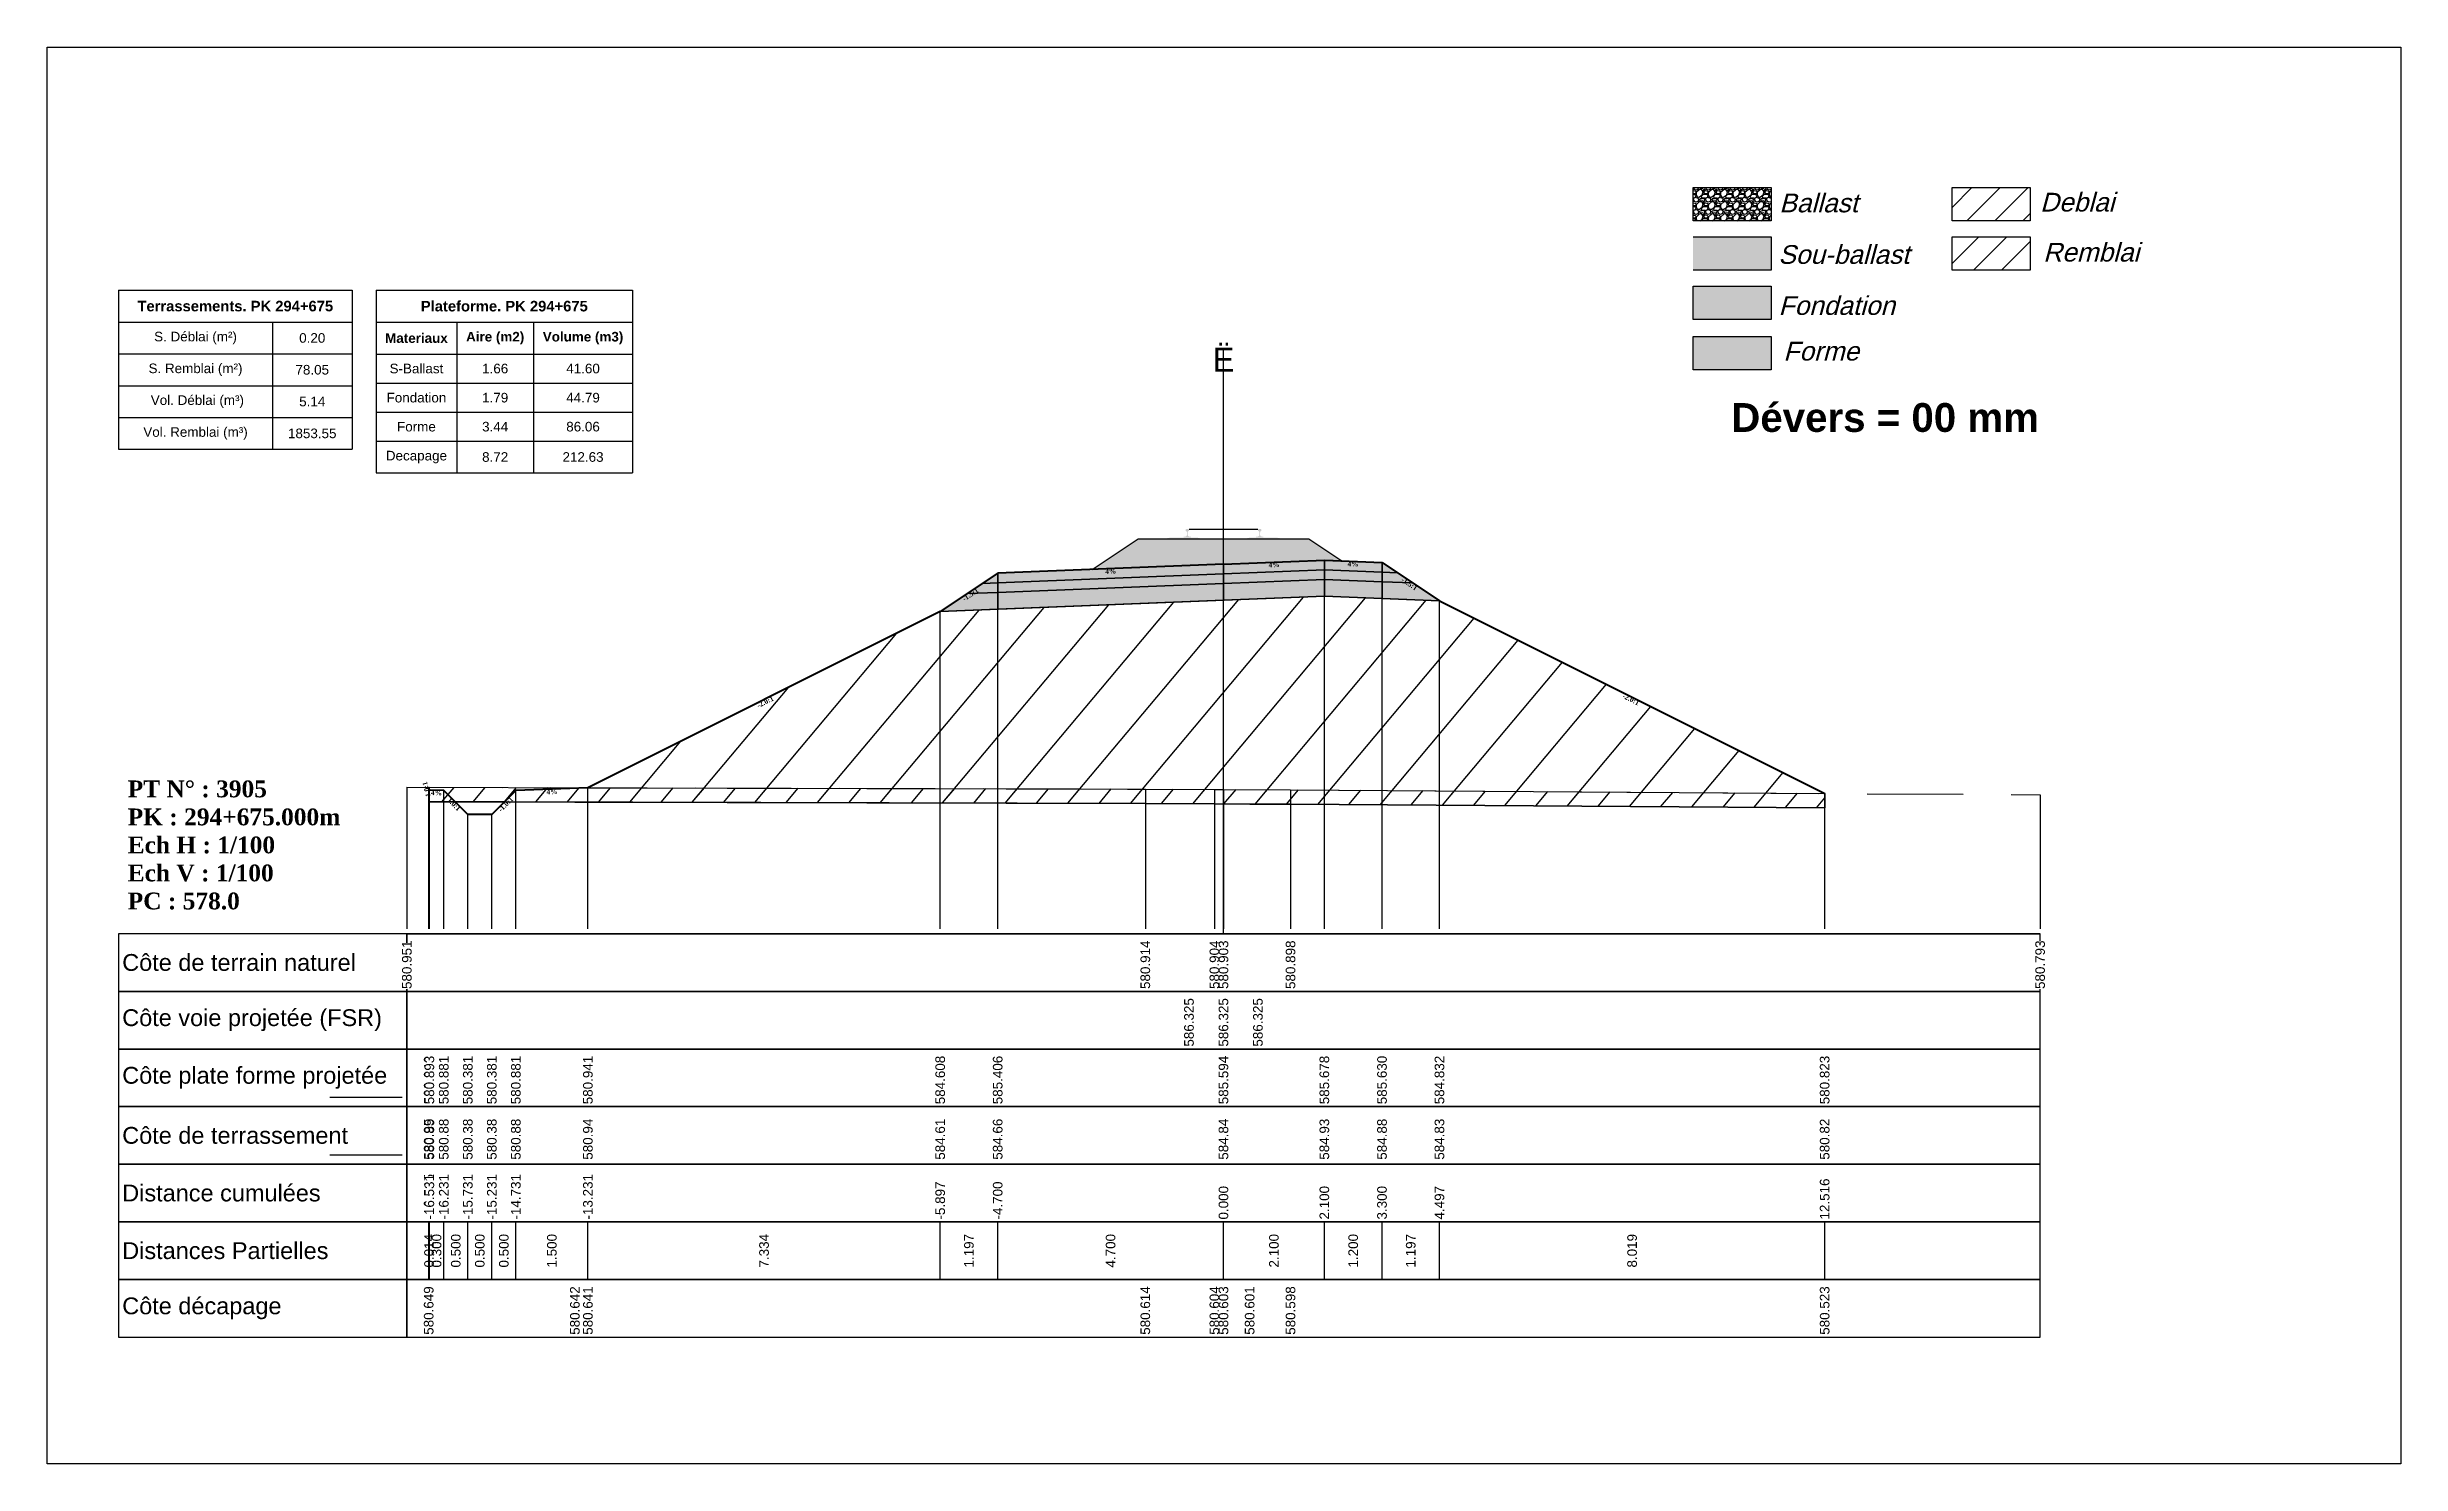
# Model space of a CAD drawing. Header units: millimetres. Extents: x 2762 to 3076, y 916 to 3305.
# Drawn here: x 2797.56 to 2846.56, y 2885.65 to 2915.15 of the extents above; entities that cross this region are included whole.
import ezdxf

# ---------------------------------------------------------------- set-up
doc = ezdxf.new("R2010")
doc.units = ezdxf.units.MM
doc.header["$LTSCALE"] = 2
doc.linetypes.add('CACHE', pattern=[9.525, 6.35, -3.175])
doc.linetypes.add('DASHED', pattern=[0.75, 0.5, -0.25])
for name, color, linetype in [('C-ANNO-TABL', 1, 'Continuous'), ('C-ANNO-TABL-TEXT', 150, 'Continuous'), ('C-ANNO-TABL-TITL', 150, 'Continuous'), ('C-ANNO-TABL-TTBL', 5, 'Continuous'), ('C-ROAD-CORR', 5, 'Continuous'), ('C-ROAD-SCTN', 7, 'Continuous')]:
    doc.layers.add(name, color=color, linetype=linetype)
doc.styles.add('ARIAL', font='arial.ttf')
doc.styles.add('C3D_Etiquette', font='romans.shx')
doc.styles.add('C3D_Profil_Travers', font='romans.shx')
doc.styles.get("Standard").update_dxf_attribs({"font": 'arial.ttf'})

msp = doc.modelspace()

# ---------------------------------------------------------------- texts
at = {"color": 7, "linetype": 'Continuous', "lineweight": -3}
for s, insert, char_height, attachment_point, style in [('{\\fWingdings|b0|i0|c2|p0;Ë}', (2822.055, 2908.384), 0.5, 8, 'C3D_Profil_Travers'), ('{\\fTimes New Roman|b1|i0|c0|p18;PT N° : 3905\\PPK : 294+675.000m\\PEch H : 1/100\\PEch V : 1/100\\PPC : 578.0}', (2799.243, 2897.184), 0.35, 7, 'C3D_Profil_Travers'), ('{\\fArial|b0|i0|c0|p34;Côte de terrain naturel}', (2799.129, 2896.084), 0.35, 4, 'C3D_Etiquette'), ('{\\fArial|b0|i0|c0|p34;Côte plate forme projetée}', (2799.129, 2893.684), 0.35, 4, 'C3D_Etiquette'), ('{\\fArial|b0|i0|c0|p34;Côte de terrassement}', (2799.129, 2892.484), 0.35, 4, 'C3D_Etiquette'), ('{\\fArial|b0|i0|c0|p34;Distance cumulées}', (2799.129, 2891.284), 0.35, 4, 'C3D_Etiquette'), ('{\\fArial|b0|i0|c0|p34;Distances Partielles}', (2799.129, 2890.084), 0.35, 4, 'C3D_Etiquette'), ('{\\fArial|b0|i0|c0|p34;Côte décapage}', (2799.129, 2888.884), 0.35, 4, 'C3D_Etiquette')]:
    msp.add_mtext(s, dxfattribs=dict(at, insert=insert, char_height=char_height, attachment_point=attachment_point, style=style))
at = {"insert": (2832.624, 2907.733), "char_height": 0.6, "attachment_point": 1}
msp.add_mtext_dynamic_manual_height_columns('{\\fArial|b1|i0|c0|p34;Dévers = 00 mm}', width=8.82587, gutter_width=1.25, heights=[0], dxfattribs=at)
at = {"color": 7, "linetype": 'Continuous', "lineweight": -3, "char_height": 0.1, "style": 'C3D_Etiquette'}
for s, insert, width, attachment_point, rotation in [('{\\fTimes New Roman|b1|i0|c0|p18;4%}', (2819.705, 2904.28), 0.42071, 2, 2.2906), ('{\\fTimes New Roman|b1|i0|c0|p18;4%}', (2823.105, 2904.416), 0.37094, 2, 2.2906), ('{\\fTimes New Roman|b1|i0|c0|p18;4%}', (2824.754, 2904.434), 0.42071, 2, 357.7094), ('{\\fTimes New Roman|b1|i0|c0|p18;-1.5:1}', (2816.758, 2903.788), 0.34598, 2, 33.6901), ('{\\fTimes New Roman|b1|i0|c0|p18;-1.5:1}', (2825.951, 2904.012), 0.34598, 2, 326.3099), ('{\\fTimes New Roman|b1|i0|c0|p18;-2.0:1}', (2812.493, 2901.555), 0.34598, 2, 26.5651), ('{\\fTimes New Roman|b1|i0|c0|p18;-2.0:1}', (2830.559, 2901.608), 0.34598, 2, 333.4349), ('{\\fTimes New Roman|b1|i0|c0|p18;1.0:1}', (2805.513, 2899.704), 0.29446, 8, 104.0362), ('{\\fTimes New Roman|b1|i0|c0|p18;4%}', (2805.674, 2899.667), 0.37094, 2, 357.7094), ('{\\fTimes New Roman|b1|i0|c0|p18;1.0:1}', (2806.071, 2899.413), 0.29001, 2, 315), ('{\\fTimes New Roman|b1|i0|c0|p18;-1.0:1}', (2807.077, 2899.413), 0.34598, 2, 45), ('{\\fTimes New Roman|b1|i0|c0|p18;4%}', (2808.074, 2899.691), 0.42071, 2, 2.2906)]:
    msp.add_mtext(s, dxfattribs=dict(at, insert=insert, width=width, attachment_point=attachment_point, rotation=rotation))
at = {"color": 7, "linetype": 'Continuous', "lineweight": -3, "insert": (2799.129, 2894.884), "char_height": 0.35, "attachment_point": 4}
msp.add_mtext('{\\fArial|b0|i0|c0|p34;Côte voie projetée (FSR)}', dxfattribs=at)
at = {"color": 7, "linetype": 'Continuous', "lineweight": -3, "char_height": 0.2, "rotation": 90, "style": 'C3D_Profil_Travers'}
for s, insert, attachment_point in [('{\\fArial|b0|i0|c0|p34;580.95}', (2805.51, 2891.979), 4), ('{\\fArial|b0|i0|c0|p34;580.89}', (2805.524, 2891.979), 4), ('{\\fArial|b0|i0|c0|p34;580.88}', (2805.824, 2891.979), 4), ('{\\fArial|b0|i0|c0|p34;580.38}', (2806.324, 2891.979), 4), ('{\\fArial|b0|i0|c0|p34;580.38}', (2806.824, 2891.979), 4), ('{\\fArial|b0|i0|c0|p34;580.88}', (2807.324, 2891.979), 4), ('{\\fArial|b0|i0|c0|p34;580.94}', (2808.824, 2891.979), 4), ('{\\fArial|b0|i0|c0|p34;584.61}', (2816.158, 2891.979), 4), ('{\\fArial|b0|i0|c0|p34;584.66}', (2817.355, 2891.979), 4), ('{\\fArial|b0|i0|c0|p34;584.84}', (2822.055, 2891.979), 4), ('{\\fArial|b0|i0|c0|p34;584.93}', (2824.155, 2891.979), 4), ('{\\fArial|b0|i0|c0|p34;584.88}', (2825.355, 2891.979), 4), ('{\\fArial|b0|i0|c0|p34;584.83}', (2826.551, 2891.979), 4), ('{\\fArial|b0|i0|c0|p34;580.82}', (2834.57, 2891.979), 4), ('{\\fArial|b0|i0|c0|p34;0.014}', (2805.517, 2890.084), 5), ('{\\fArial|b0|i0|c0|p34;0.300}', (2805.674, 2890.084), 5), ('{\\fArial|b0|i0|c0|p34;0.500}', (2806.074, 2890.084), 5), ('{\\fArial|b0|i0|c0|p34;0.500}', (2806.574, 2890.084), 5), ('{\\fArial|b0|i0|c0|p34;0.500}', (2807.074, 2890.084), 5), ('{\\fArial|b0|i0|c0|p34;1.500}', (2808.074, 2890.084), 5), ('{\\fArial|b0|i0|c0|p34;7.334}', (2812.491, 2890.084), 5), ('{\\fArial|b0|i0|c0|p34;1.197}', (2816.756, 2890.084), 5), ('{\\fArial|b0|i0|c0|p34;4.700}', (2819.705, 2890.084), 5), ('{\\fArial|b0|i0|c0|p34;2.100}', (2823.105, 2890.084), 5), ('{\\fArial|b0|i0|c0|p34;1.200}', (2824.755, 2890.084), 5), ('{\\fArial|b0|i0|c0|p34;1.197}', (2825.953, 2890.084), 5), ('{\\fArial|b0|i0|c0|p34;8.019}', (2830.561, 2890.084), 5)]:
    msp.add_mtext(s, dxfattribs=dict(at, insert=insert, attachment_point=attachment_point))
at = {"layer": 'C-ANNO-TABL-TEXT', "color": 7, "style": 'ARIAL', "oblique": 15}
for s, p in [('Ballast', (2833.624, 2911.705)), ('Deblai', (2839.054, 2911.721)), ('Sou-ballast', (2833.604, 2910.632)), ('Remblai', (2839.118, 2910.679)), ('Fondation', (2833.609, 2909.569)), ('Forme', (2833.709, 2908.619))]:
    msp.add_text(s, height=0.39, dxfattribs=at).set_placement(p)
at = {"layer": 'C-ANNO-TABL-TEXT', "color": 7, "linetype": 'Continuous', "lineweight": -3, "char_height": 0.2, "attachment_point": 5, "style": 'ARIAL'}
for s, insert in [('{\\fArial|b0|i0|c0|p34;\\C7;0.20}', (2803.085, 2909.088)), ('{\\fArial|b0|i0|c0|p34;\\C7;78.05}', (2803.085, 2908.426)), ('{\\fArial|b0|i0|c0|p34;\\C7;S-Ballast}', (2805.254, 2908.451)), ('{\\fArial|b0|i0|c0|p34;\\C7;1.66}', (2806.893, 2908.451)), ('{\\C18;\\c0;41.60}', (2808.722, 2908.451)), ('{\\fArial|b0|i0|c0|p34;\\C7;5.14}', (2803.085, 2907.764)), ('{\\fArial|b0|i0|c0|p34;\\C7;Fondation}', (2805.254, 2907.845)), ('{\\fArial|b0|i0|c0|p34;\\C7;1.79}', (2806.893, 2907.845)), ('{\\C18;\\c0;44.79}', (2808.722, 2907.845)), ('{\\fArial|b0|i0|c0|p34;\\C7;1853.55}', (2803.085, 2907.101)), ('{\\fArial|b0|i0|c0|p34;\\C7;Forme}', (2805.254, 2907.241)), ('{\\fArial|b0|i0|c0|p34;\\C7;3.44}', (2806.893, 2907.241)), ('{\\C18;\\c0;86.06}', (2808.722, 2907.241)), ('{\\fArial|b0|i0|c0|p34;\\C7;Decapage}', (2805.254, 2906.609)), ('{\\fArial|b0|i0|c0|p34;\\C7;8.72}', (2806.893, 2906.609)), ('{\\C18;\\c0;212.63}', (2808.722, 2906.609))]:
    msp.add_mtext(s, dxfattribs=dict(at, insert=insert))
at = {"layer": 'C-ANNO-TABL-TITL', "color": 7, "linetype": 'Continuous', "lineweight": -3, "attachment_point": 5, "style": 'ARIAL'}
for s, insert, char_height in [('{\\fArial|b1|i0|c0|p34;\\C7;Terrassements. PK 294+675}', (2801.483, 2909.751), 0.22), ('{\\fArial|b1|i0|c0|p34;\\C18;\\c0;Plateforme. PK 294+675}', (2807.083, 2909.75), 0.22), ('{\\fArial|b0|i0|c0|p34;\\C7;S. Déblai (m²) }', (2800.655, 2909.088), 0.2), ('{\\fArial|b1|i0|c0|p34;\\C7;Materiaux   }', (2805.254, 2909.085), 0.2), ('{\\fArial|b1|i0|c0|p34;\\C7;Aire (m2)}', (2806.893, 2909.085), 0.2), ('{\\fArial|b1|i0|c0|p34;\\C7;Volume (m3)}', (2808.722, 2909.085), 0.2), ('{\\fArial|b0|i0|c0|p34;\\C7;S. Remblai (m²) }', (2800.655, 2908.426), 0.2), ('{\\fArial|b0|i0|c0|p34;\\C7; Vol. Déblai (m³) }', (2800.655, 2907.764), 0.2), ('{\\fArial|b0|i0|c0|p34;\\C7;Vol. Remblai (m³)}', (2800.655, 2907.101), 0.2)]:
    msp.add_mtext(s, dxfattribs=dict(at, insert=insert, char_height=char_height))

# ---------------------------------------------------------------- hatches: boundary and pattern name
h = msp.add_hatch(color=11)
h.dxf.hatch_style = 1
h.paths.add_polyline_path([(2833.456, 2911.191), (2831.83, 2911.191), (2831.83, 2910.499), (2833.456, 2910.499)])
h = msp.add_hatch(color=30)
h.dxf.hatch_style = 1
h.paths.add_polyline_path([(2833.456, 2910.164), (2831.83, 2910.164), (2831.83, 2909.472), (2833.456, 2909.472)])
h = msp.add_hatch(color=83)
h.dxf.hatch_style = 1
h.paths.add_polyline_path([(2833.456, 2909.118), (2831.83, 2909.118), (2831.83, 2908.426), (2833.456, 2908.426)])
at = {"linetype": 'Continuous', "lineweight": -3}
h = msp.add_hatch(dxfattribs=at)
h.set_pattern_fill('GRAVEL', color=252, scale=0.009, style=0)
h.set_pattern_definition([(228.0128, (2819.486781, 2904.497439), (-1.8288, -2.0574), [0.030755, -3.0447435]), (184.96974, (2819.466207, 2904.474579), (2.743199999, 0.228600013), [0.0527764, -5.2248644]), (132.51045, (2819.413629, 2904.470007), (2.286, -2.5146), [0.0372133, -3.684125]), (267.2737, (2819.324475, 2904.412857), (0.2286, 4.572), [0.0480604, -4.7579794]), (292.83365, (2819.322189, 2904.364851), (-1.143, 2.7432), [0.047127, -4.6655827]), (357.2737, (2819.340477, 2904.321417), (-4.572, 0.2286), [0.0480604, -4.7579794]), (37.69424, (2819.388483, 2904.319131), (-2.9718, -2.286), [0.0635574, -6.2921804]), (72.25533, (2819.438775, 2904.357993), (1.6002, 5.0292), [0.0600048, -5.940473]), (121.42957, (2819.457063, 2904.415143), (-1.8288, 2.9718), [0.048223, -4.774099]), (175.23636, (2819.431917, 2904.45629), (2.5146, -0.2286), [0.055054, -2.697654]), (222.39744, (2819.377053, 2904.4608626), (-2.7432, -2.5146), [0.071197, -7.0485095]), (138.81407, (2819.55079, 2904.41057), (-1.6002, 1.3716), [0.0243004, -2.405751]), (171.46923, (2819.532501, 2904.426573), (2.9718, -0.4572), [0.0462314, -4.5769175]), (225, (2819.48678, 2904.43343), (-3e-17, -0.2286), [0.032329, -0.29096]), (203.1986, (2819.47078, 2904.460863), (1.143, 0.4572), [0.01741, -1.723556]), (291.8014, (2819.454777, 2904.454005), (-0.2286, 0.6858), [0.024621, -1.206428]), (30.9638, (2819.46392, 2904.431145), (0.6858, 0.4572), [0.039989, -1.292967]), (161.565, (2819.49821, 2904.45172), (0.4572, -0.2286), [0.028916, -0.693981]), (16.38954, (2819.322189, 2904.454005), (2.286, 0.6858), [0.040508, -4.0102944]), (70.34618, (2819.361051, 2904.465435), (-0.9144, -2.5146), [0.033984, -3.3643994]), (293.1986, (2819.49821, 2904.49744), (-0.4572, 1.143), [0.034819, -1.7061465]), (343.61046, (2819.511927, 2904.465435), (-2.286, 0.6858), [0.040508, -4.0102944]), (339.44395, (2819.32219, 2904.312273), (-1.143, 0.4572), [0.039063, -1.914096]), (294.77514, (2819.358765, 2904.298557), (-1.143, 2.5146), [0.0327305, -3.2403234]), (66.8014, (2819.500497, 2904.26884), (0.4572, 1.143), [0.034819, -1.7061465]), (17.35402, (2819.514213, 2904.300843), (-2.9718, -0.9144), [0.0383204, -3.793714]), (69.44395, (2819.388483, 2904.268839), (-0.4572, -1.143), [0.0195316, -1.933628]), (101.3099, (2819.48678, 2904.26884), (-0.2286, 0.9144), [0.011656, -1.1539795]), (165.9638, (2819.484495, 2904.28027), (0.6858, -0.2286), [0.047127, -0.895415]), (186.009, (2819.438775, 2904.291699), (2.286, 0.2286), [0.043674, -4.323723]), (303.69, (2819.46392, 2904.41057), (-0.2286, 0.4572), [0.032969, -0.79126]), (353.15723, (2819.482209, 2904.383139), (3.8862, -0.4572), [0.05756, -5.698441]), (60.9454, (2819.53936, 2904.37628), (-0.9144, -1.6002), [0.023536, -2.330045]), (90, (2819.5508, 2904.39685), (-0.2286, 0.2286), [0.013716, -0.214884]), (120.25644, (2819.434203, 2904.298557), (0.9144, -1.6002), [0.031758, -3.1440547]), (48.0128, (2819.418201, 2904.325989), (1.8288, 2.0574), [0.06151, -3.0139886]), (0, (2819.45935, 2904.3717), (0.2286, 0.2286), [0.059436, -0.169164]), (325.30485, (2819.518785, 2904.371709), (2.286, -1.6002), [0.036145, -3.5783385]), (254.0546, (2819.548503, 2904.351135), (-0.2286, -0.9144), [0.033285, -1.6309485]), (207.64598, (2819.539359, 2904.319131), (-4.3434, -2.286), [0.054193, -5.365122]), (175.42608, (2819.491353, 2904.293985), (-2.9718, 0.2286), [0.0573327, -5.675926])])
h.paths.add_polyline_path([(2819.322, 2904.269), (2820.28, 2904.907), (2823.83, 2904.907), (2824.519, 2904.448), (2824.155, 2904.462)])
msp.add_hatch(color=254, dxfattribs=at).paths.add_polyline_path([(2820.837, 2904.726), (2820.837, 2904.911), (2820.952, 2904.932), (2821.3, 2904.932), (2821.3, 2904.937), (2821.226, 2904.937), (2821.226, 2904.947), (2821.227, 2904.948), (2821.229, 2904.949), (2821.23, 2904.949), (2821.25, 2904.951), (2821.253, 2904.951), (2821.256, 2904.952), (2821.284, 2904.963), (2821.287, 2904.964), (2821.288, 2904.965), (2821.289, 2904.967), (2821.29, 2904.971), (2821.291, 2904.978), (2821.292, 2904.987), (2821.293, 2904.998), (2821.293, 2905.021), (2821.292, 2905.037), (2821.292, 2905.044), (2821.291, 2905.05), (2821.29, 2905.054), (2821.29, 2905.056), (2821.289, 2905.059), (2821.288, 2905.061), (2821.287, 2905.063), (2821.286, 2905.064), (2821.285, 2905.065), (2821.269, 2905.07), (2821.267, 2905.072), (2821.266, 2905.073), (2821.265, 2905.074), (2821.265, 2905.077), (2821.265, 2905.095), (2821.266, 2905.099), (2821.267, 2905.102), (2821.269, 2905.104), (2821.271, 2905.105), (2821.274, 2905.107), (2821.275, 2905.107), (2821.279, 2905.108), (2821.283, 2905.108), (2821.286, 2905.109), (2821.29, 2905.109), (2821.295, 2905.109), (2821.298, 2905.109), (2821.301, 2905.109), (2821.305, 2905.109), (2821.308, 2905.109), (2821.312, 2905.109), (2821.317, 2905.109), (2821.32, 2905.108), (2821.324, 2905.108), (2821.328, 2905.107), (2821.329, 2905.107), (2821.331, 2905.105), (2821.334, 2905.104), (2821.336, 2905.102), (2821.337, 2905.099), (2821.337, 2905.095), (2821.337, 2905.077), (2821.337, 2905.074), (2821.337, 2905.073), (2821.336, 2905.072), (2821.334, 2905.07), (2821.318, 2905.065), (2821.317, 2905.064), (2821.315, 2905.063), (2821.314, 2905.061), (2821.314, 2905.059), (2821.313, 2905.056), (2821.312, 2905.054), (2821.312, 2905.05), (2821.311, 2905.044), (2821.31, 2905.037), (2821.31, 2905.021), (2821.31, 2904.998), (2821.311, 2904.987), (2821.312, 2904.978), (2821.313, 2904.971), (2821.314, 2904.967), (2821.315, 2904.965), (2821.316, 2904.964), (2821.318, 2904.963), (2821.347, 2904.952), (2821.35, 2904.951), (2821.353, 2904.951), (2821.373, 2904.949), (2821.374, 2904.949), (2821.375, 2904.948), (2821.376, 2904.947), (2821.376, 2904.937), (2821.302, 2904.937), (2821.302, 2904.932), (2821.506, 2904.932), (2821.638, 2904.901), (2822.472, 2904.901), (2822.603, 2904.932), (2822.807, 2904.932), (2822.807, 2904.937), (2822.733, 2904.937), (2822.733, 2904.947), (2822.734, 2904.948), (2822.736, 2904.949), (2822.737, 2904.949), (2822.757, 2904.951), (2822.76, 2904.951), (2822.763, 2904.952), (2822.791, 2904.963), (2822.794, 2904.964), (2822.795, 2904.965), (2822.796, 2904.967), (2822.797, 2904.971), (2822.798, 2904.978), (2822.799, 2904.987), (2822.8, 2904.998), (2822.8, 2905.021), (2822.799, 2905.037), (2822.799, 2905.044), (2822.798, 2905.05), (2822.797, 2905.054), (2822.797, 2905.056), (2822.796, 2905.059), (2822.795, 2905.061), (2822.794, 2905.063), (2822.793, 2905.064), (2822.792, 2905.065), (2822.776, 2905.07), (2822.774, 2905.072), (2822.773, 2905.073), (2822.772, 2905.074), (2822.772, 2905.077), (2822.772, 2905.095), (2822.773, 2905.099), (2822.774, 2905.102), (2822.776, 2905.104), (2822.778, 2905.105), (2822.781, 2905.107), (2822.782, 2905.107), (2822.786, 2905.108), (2822.79, 2905.108), (2822.793, 2905.109), (2822.797, 2905.109), (2822.802, 2905.109), (2822.805, 2905.109), (2822.808, 2905.109), (2822.812, 2905.109), (2822.815, 2905.109), (2822.819, 2905.109), (2822.824, 2905.109), (2822.827, 2905.108), (2822.831, 2905.108), (2822.835, 2905.107), (2822.836, 2905.107), (2822.838, 2905.105), (2822.841, 2905.104), (2822.843, 2905.102), (2822.844, 2905.099), (2822.844, 2905.095), (2822.844, 2905.077), (2822.844, 2905.074), (2822.844, 2905.073), (2822.843, 2905.072), (2822.841, 2905.07), (2822.825, 2905.065), (2822.824, 2905.064), (2822.822, 2905.063), (2822.821, 2905.061), (2822.821, 2905.059), (2822.82, 2905.056), (2822.819, 2905.054), (2822.819, 2905.05), (2822.818, 2905.044), (2822.817, 2905.037), (2822.817, 2905.021), (2822.817, 2904.998), (2822.818, 2904.987), (2822.819, 2904.978), (2822.82, 2904.971), (2822.821, 2904.967), (2822.822, 2904.965), (2822.823, 2904.964), (2822.825, 2904.963), (2822.854, 2904.952), (2822.857, 2904.951), (2822.86, 2904.951), (2822.88, 2904.949), (2822.881, 2904.949), (2822.882, 2904.948), (2822.883, 2904.947), (2822.883, 2904.937), (2822.809, 2904.937), (2822.809, 2904.932), (2823.157, 2904.932), (2823.272, 2904.911), (2823.272, 2904.726)])
h = msp.add_hatch(color=30, dxfattribs=at)
h.paths.add_polyline_path([(2825.355, 2904.014), (2825.355, 2904.214), (2825.674, 2904.201), (2825.993, 2903.989)])
h.paths.add_polyline_path([(2824.155, 2904.062), (2824.155, 2904.262), (2825.355, 2904.214), (2825.355, 2904.014)])
h.paths.add_polyline_path([(2822.055, 2903.978), (2822.055, 2904.178), (2824.155, 2904.262), (2824.155, 2904.062)])
h.paths.add_polyline_path([(2817.355, 2903.79), (2817.355, 2903.99), (2822.055, 2904.178), (2822.055, 2903.978)])
h.paths.add_polyline_path([(2816.716, 2903.765), (2817.035, 2903.977), (2817.355, 2903.99), (2817.355, 2903.79)])
h = msp.add_hatch(color=11, dxfattribs=at)
h.paths.add_polyline_path([(2825.355, 2904.214), (2825.355, 2904.414), (2825.674, 2904.201)])
h.paths.add_polyline_path([(2824.155, 2904.262), (2824.155, 2904.462), (2825.355, 2904.414), (2825.355, 2904.214)])
h.paths.add_polyline_path([(2822.055, 2904.178), (2822.055, 2904.378), (2824.155, 2904.462), (2824.155, 2904.262)])
h.paths.add_polyline_path([(2817.355, 2903.99), (2817.355, 2904.19), (2822.055, 2904.378), (2822.055, 2904.178)])
h.paths.add_polyline_path([(2817.035, 2903.977), (2817.355, 2904.19), (2817.355, 2903.99)])
h = msp.add_hatch(color=83, dxfattribs=at)
h.paths.add_polyline_path([(2825.355, 2903.664), (2825.355, 2904.014), (2825.993, 2903.989), (2826.551, 2903.616)])
h.paths.add_polyline_path([(2824.155, 2903.712), (2824.155, 2904.062), (2825.355, 2904.014), (2825.355, 2903.664)])
h.paths.add_polyline_path([(2822.055, 2903.628), (2822.055, 2903.978), (2824.155, 2904.062), (2824.155, 2903.712)])
h.paths.add_polyline_path([(2817.355, 2903.44), (2817.355, 2903.79), (2822.055, 2903.978), (2822.055, 2903.628)])
h.paths.add_polyline_path([(2816.158, 2903.392), (2816.716, 2903.765), (2817.355, 2903.79), (2817.355, 2903.44)])
h = msp.add_hatch(dxfattribs=at)
h.set_pattern_fill('_U', color=3, angle=50, style=0, pattern_type=0)
h.set_pattern_definition([(50, (2807.0882, 2899.4295), (-0.766044, 0.642788), [])])
h.paths.add_polyline_path([(2807.088, 2899.43), (2807.324, 2899.665), (2808.824, 2899.725), (2816.158, 2903.392), (2824.155, 2903.712), (2826.551, 2903.616), (2834.57, 2899.607), (2834.57, 2899.307), (2823.451, 2899.382), (2821.866, 2899.387), (2820.428, 2899.397)])
h.paths.add_polyline_path([(2805.51, 2899.433), (2805.51, 2899.733), (2805.524, 2899.677), (2805.824, 2899.665), (2806.057, 2899.432)])
h = msp.add_hatch(dxfattribs=at)
h.set_pattern_fill('_U', color=150, scale=0.5, angle=50, style=0, pattern_type=0)
h.set_pattern_definition([(50, (2807.08816, 2899.4295), (-0.383022, 0.321394), [])])
h.paths.add_polyline_path([(2807.088, 2899.43), (2807.324, 2899.665), (2808.824, 2899.725), (2820.428, 2899.697), (2821.866, 2899.687), (2823.451, 2899.682), (2834.57, 2899.607), (2834.57, 2899.307), (2823.451, 2899.382), (2821.866, 2899.387), (2820.428, 2899.397)])
h.paths.add_polyline_path([(2805.51, 2899.733), (2808.824, 2899.725), (2807.324, 2899.665), (2807.088, 2899.43), (2806.057, 2899.432), (2805.824, 2899.665), (2805.524, 2899.677)])
h.paths.add_polyline_path([(2805.51, 2899.433), (2805.51, 2899.733), (2805.524, 2899.677), (2805.824, 2899.665), (2806.057, 2899.432)])

# ---------------------------------------------------------------- linework, layer by layer
for p, q in [((2831.83, 2912.219), (2833.456, 2912.219)), ((2831.83, 2912.219), (2833.456, 2912.219)), ((2831.83, 2911.527), (2831.83, 2912.219)), ((2833.456, 2912.219), (2833.456, 2911.527)), ((2833.456, 2912.219), (2833.456, 2911.527)), ((2837.223, 2912.219), (2838.849, 2912.219)), ((2837.223, 2911.527), (2837.223, 2912.219)), ((2838.849, 2912.219), (2838.849, 2911.527)), ((2833.456, 2911.527), (2831.83, 2911.527)), ((2833.456, 2911.527), (2831.83, 2911.527)), ((2831.83, 2911.191), (2833.456, 2911.191)), ((2833.456, 2911.191), (2833.456, 2910.499)), ((2838.849, 2911.527), (2837.223, 2911.527)), ((2837.223, 2911.191), (2838.849, 2911.191)), ((2837.223, 2910.499), (2837.223, 2911.191)), ((2838.849, 2911.191), (2838.849, 2910.499)), ((2833.456, 2910.499), (2831.83, 2910.499)), ((2831.83, 2910.164), (2833.456, 2910.164)), ((2831.83, 2909.472), (2831.83, 2910.164)), ((2833.456, 2910.164), (2833.456, 2909.472)), ((2838.849, 2910.499), (2837.223, 2910.499)), ((2833.456, 2909.472), (2831.83, 2909.472)), ((2831.83, 2909.118), (2833.456, 2909.118)), ((2831.83, 2908.426), (2831.83, 2909.118)), ((2833.456, 2909.118), (2833.456, 2908.426)), ((2833.456, 2908.426), (2831.83, 2908.426))]:
    msp.add_line(p, q)
at = {"linetype": 'Continuous'}
for p, q in [((2831.833, 2912.172), (2831.83, 2912.173)), ((2831.83, 2912.17), (2831.833, 2912.172)), ((2831.87, 2912.144), (2831.83, 2912.15)), ((2831.83, 2912.104), (2831.88, 2912.098)), ((2831.83, 2912.083), (2831.856, 2912.083)), ((2831.836, 2912.219), (2831.849, 2912.188)), ((2831.848, 2912.188), (2831.891, 2912.175)), ((2831.855, 2912.086), (2831.889, 2912.063)), ((2831.893, 2912.128), (2831.872, 2912.145)), ((2831.879, 2912.088), (2831.892, 2912.111)), ((2831.891, 2912.175), (2831.935, 2912.188)), ((2831.894, 2912.129), (2831.892, 2912.076)), ((2831.892, 2912.111), (2831.892, 2912.127)), ((2831.892, 2912.076), (2831.912, 2912.028)), ((2831.959, 2912.175), (2831.9, 2912.122)), ((2831.935, 2912.187), (2831.946, 2912.219)), ((2832.012, 2912.175), (2831.951, 2912.18)), ((2831.992, 2912.193), (2831.968, 2912.219)), ((2832.035, 2912.199), (2831.977, 2912.194)), ((2831.999, 2912.033), (2832.044, 2912.083)), ((2832.039, 2912.131), (2832.011, 2912.176)), ((2832.021, 2912.068), (2832.041, 2912.132)), ((2832.038, 2912.175), (2832.048, 2912.15)), ((2832.057, 2912.183), (2832.039, 2912.176)), ((2832.044, 2912.083), (2832.11, 2912.083)), ((2832.049, 2912.149), (2832.087, 2912.172)), ((2832.074, 2912.152), (2832.049, 2912.127)), ((2832.049, 2912.127), (2832.069, 2912.096)), ((2832.069, 2912.219), (2832.051, 2912.198)), ((2832.069, 2912.219), (2832.051, 2912.198)), ((2832.087, 2912.172), (2832.056, 2912.182)), ((2832.07, 2912.106), (2832.134, 2912.098)), ((2832.124, 2912.144), (2832.074, 2912.151)), ((2832.124, 2912.144), (2832.074, 2912.151)), ((2832.09, 2912.219), (2832.103, 2912.188)), ((2832.09, 2912.219), (2832.103, 2912.188)), ((2832.102, 2912.188), (2832.145, 2912.175)), ((2832.102, 2912.188), (2832.145, 2912.175)), ((2832.109, 2912.086), (2832.143, 2912.063)), ((2832.147, 2912.128), (2832.126, 2912.145)), ((2832.147, 2912.128), (2832.126, 2912.145)), ((2832.133, 2912.088), (2832.146, 2912.111)), ((2832.145, 2912.175), (2832.189, 2912.188)), ((2832.145, 2912.175), (2832.189, 2912.188)), ((2832.148, 2912.129), (2832.146, 2912.076)), ((2832.148, 2912.129), (2832.146, 2912.076)), ((2832.146, 2912.111), (2832.146, 2912.127)), ((2832.146, 2912.111), (2832.146, 2912.127)), ((2832.146, 2912.076), (2832.166, 2912.028)), ((2832.213, 2912.175), (2832.154, 2912.122)), ((2832.213, 2912.175), (2832.154, 2912.122)), ((2832.189, 2912.187), (2832.2, 2912.219)), ((2832.189, 2912.187), (2832.2, 2912.219)), ((2832.266, 2912.175), (2832.205, 2912.18)), ((2832.266, 2912.175), (2832.205, 2912.18)), ((2832.246, 2912.193), (2832.222, 2912.219)), ((2832.246, 2912.193), (2832.222, 2912.219)), ((2832.289, 2912.199), (2832.231, 2912.194)), ((2832.289, 2912.199), (2832.231, 2912.194)), ((2832.253, 2912.033), (2832.298, 2912.083)), ((2832.253, 2912.033), (2832.298, 2912.083)), ((2832.293, 2912.131), (2832.265, 2912.176)), ((2832.293, 2912.131), (2832.265, 2912.176)), ((2832.275, 2912.068), (2832.295, 2912.132)), ((2832.275, 2912.068), (2832.295, 2912.132)), ((2832.292, 2912.175), (2832.302, 2912.15)), ((2832.292, 2912.175), (2832.302, 2912.15)), ((2832.311, 2912.183), (2832.293, 2912.176)), ((2832.311, 2912.183), (2832.293, 2912.176)), ((2832.298, 2912.083), (2832.364, 2912.083)), ((2832.298, 2912.083), (2832.364, 2912.083)), ((2832.303, 2912.149), (2832.341, 2912.172)), ((2832.303, 2912.149), (2832.341, 2912.172)), ((2832.328, 2912.152), (2832.303, 2912.127)), ((2832.328, 2912.152), (2832.303, 2912.127)), ((2832.303, 2912.127), (2832.323, 2912.096)), ((2832.303, 2912.127), (2832.323, 2912.096)), ((2832.323, 2912.219), (2832.305, 2912.198)), ((2832.323, 2912.219), (2832.305, 2912.198)), ((2832.341, 2912.172), (2832.31, 2912.182)), ((2832.341, 2912.172), (2832.31, 2912.182)), ((2832.324, 2912.106), (2832.388, 2912.098)), ((2832.324, 2912.106), (2832.388, 2912.098)), ((2832.378, 2912.144), (2832.328, 2912.151)), ((2832.378, 2912.144), (2832.328, 2912.151)), ((2832.344, 2912.219), (2832.357, 2912.188)), ((2832.344, 2912.219), (2832.357, 2912.188)), ((2832.356, 2912.188), (2832.399, 2912.175)), ((2832.356, 2912.188), (2832.399, 2912.175)), ((2832.363, 2912.086), (2832.397, 2912.063)), ((2832.363, 2912.086), (2832.397, 2912.063)), ((2832.401, 2912.128), (2832.38, 2912.145)), ((2832.401, 2912.128), (2832.38, 2912.145)), ((2832.387, 2912.088), (2832.4, 2912.111)), ((2832.387, 2912.088), (2832.4, 2912.111)), ((2832.399, 2912.175), (2832.443, 2912.188)), ((2832.399, 2912.175), (2832.443, 2912.188)), ((2832.402, 2912.129), (2832.4, 2912.076)), ((2832.402, 2912.129), (2832.4, 2912.076)), ((2832.4, 2912.111), (2832.4, 2912.127)), ((2832.4, 2912.111), (2832.4, 2912.127)), ((2832.4, 2912.076), (2832.42, 2912.028)), ((2832.4, 2912.076), (2832.42, 2912.028)), ((2832.467, 2912.175), (2832.408, 2912.122)), ((2832.467, 2912.175), (2832.408, 2912.122)), ((2832.443, 2912.187), (2832.454, 2912.219)), ((2832.443, 2912.187), (2832.454, 2912.219)), ((2832.52, 2912.175), (2832.459, 2912.18)), ((2832.52, 2912.175), (2832.459, 2912.18)), ((2832.5, 2912.193), (2832.476, 2912.219)), ((2832.5, 2912.193), (2832.476, 2912.219)), ((2832.543, 2912.199), (2832.485, 2912.194)), ((2832.543, 2912.199), (2832.485, 2912.194)), ((2832.507, 2912.033), (2832.552, 2912.083)), ((2832.507, 2912.033), (2832.552, 2912.083)), ((2832.547, 2912.131), (2832.519, 2912.176)), ((2832.547, 2912.131), (2832.519, 2912.176)), ((2832.529, 2912.068), (2832.549, 2912.132)), ((2832.529, 2912.068), (2832.549, 2912.132)), ((2832.546, 2912.175), (2832.556, 2912.15)), ((2832.546, 2912.175), (2832.556, 2912.15)), ((2832.565, 2912.183), (2832.547, 2912.176)), ((2832.565, 2912.183), (2832.547, 2912.176)), ((2832.552, 2912.083), (2832.618, 2912.083)), ((2832.552, 2912.083), (2832.618, 2912.083)), ((2832.557, 2912.149), (2832.595, 2912.172)), ((2832.557, 2912.149), (2832.595, 2912.172)), ((2832.582, 2912.152), (2832.557, 2912.127)), ((2832.582, 2912.152), (2832.557, 2912.127)), ((2832.557, 2912.127), (2832.577, 2912.096)), ((2832.557, 2912.127), (2832.577, 2912.096)), ((2832.577, 2912.219), (2832.559, 2912.198)), ((2832.577, 2912.219), (2832.559, 2912.198)), ((2832.595, 2912.172), (2832.564, 2912.182)), ((2832.595, 2912.172), (2832.564, 2912.182)), ((2832.578, 2912.106), (2832.642, 2912.098)), ((2832.578, 2912.106), (2832.642, 2912.098)), ((2832.632, 2912.144), (2832.582, 2912.151)), ((2832.632, 2912.144), (2832.582, 2912.151)), ((2832.598, 2912.219), (2832.611, 2912.188)), ((2832.598, 2912.219), (2832.611, 2912.188)), ((2832.61, 2912.188), (2832.653, 2912.175)), ((2832.61, 2912.188), (2832.653, 2912.175)), ((2832.617, 2912.086), (2832.651, 2912.063)), ((2832.617, 2912.086), (2832.651, 2912.063)), ((2832.655, 2912.128), (2832.634, 2912.145)), ((2832.655, 2912.128), (2832.634, 2912.145)), ((2832.641, 2912.088), (2832.654, 2912.111)), ((2832.641, 2912.088), (2832.654, 2912.111)), ((2832.653, 2912.175), (2832.697, 2912.188)), ((2832.653, 2912.175), (2832.697, 2912.188)), ((2832.656, 2912.129), (2832.654, 2912.076)), ((2832.656, 2912.129), (2832.654, 2912.076)), ((2832.654, 2912.111), (2832.654, 2912.127)), ((2832.654, 2912.111), (2832.654, 2912.127)), ((2832.654, 2912.076), (2832.674, 2912.028)), ((2832.654, 2912.076), (2832.674, 2912.028)), ((2832.721, 2912.175), (2832.662, 2912.122)), ((2832.721, 2912.175), (2832.662, 2912.122)), ((2832.697, 2912.187), (2832.708, 2912.219)), ((2832.697, 2912.187), (2832.708, 2912.219)), ((2832.774, 2912.175), (2832.713, 2912.18)), ((2832.774, 2912.175), (2832.713, 2912.18)), ((2832.754, 2912.193), (2832.73, 2912.219)), ((2832.754, 2912.193), (2832.73, 2912.219)), ((2832.797, 2912.199), (2832.739, 2912.194)), ((2832.797, 2912.199), (2832.739, 2912.194)), ((2832.761, 2912.033), (2832.806, 2912.083)), ((2832.761, 2912.033), (2832.806, 2912.083)), ((2832.801, 2912.131), (2832.773, 2912.176)), ((2832.801, 2912.131), (2832.773, 2912.176)), ((2832.783, 2912.068), (2832.803, 2912.132)), ((2832.783, 2912.068), (2832.803, 2912.132)), ((2832.8, 2912.175), (2832.81, 2912.15)), ((2832.8, 2912.175), (2832.81, 2912.15)), ((2832.819, 2912.183), (2832.801, 2912.176)), ((2832.819, 2912.183), (2832.801, 2912.176)), ((2832.806, 2912.083), (2832.872, 2912.083)), ((2832.806, 2912.083), (2832.872, 2912.083)), ((2832.811, 2912.149), (2832.849, 2912.172)), ((2832.811, 2912.149), (2832.849, 2912.172)), ((2832.836, 2912.152), (2832.811, 2912.127)), ((2832.836, 2912.152), (2832.811, 2912.127)), ((2832.811, 2912.127), (2832.831, 2912.096)), ((2832.811, 2912.127), (2832.831, 2912.096)), ((2832.831, 2912.219), (2832.813, 2912.198)), ((2832.831, 2912.219), (2832.813, 2912.198)), ((2832.849, 2912.172), (2832.818, 2912.182)), ((2832.849, 2912.172), (2832.818, 2912.182)), ((2832.832, 2912.106), (2832.896, 2912.098)), ((2832.832, 2912.106), (2832.896, 2912.098)), ((2832.886, 2912.144), (2832.836, 2912.151)), ((2832.886, 2912.144), (2832.836, 2912.151)), ((2832.852, 2912.219), (2832.865, 2912.188)), ((2832.852, 2912.219), (2832.865, 2912.188)), ((2832.864, 2912.188), (2832.907, 2912.175)), ((2832.864, 2912.188), (2832.907, 2912.175)), ((2832.871, 2912.086), (2832.905, 2912.063)), ((2832.871, 2912.086), (2832.905, 2912.063)), ((2832.909, 2912.128), (2832.888, 2912.145)), ((2832.909, 2912.128), (2832.888, 2912.145)), ((2832.895, 2912.088), (2832.908, 2912.111)), ((2832.895, 2912.088), (2832.908, 2912.111)), ((2832.907, 2912.175), (2832.951, 2912.188)), ((2832.907, 2912.175), (2832.951, 2912.188)), ((2832.91, 2912.129), (2832.908, 2912.076)), ((2832.91, 2912.129), (2832.908, 2912.076)), ((2832.908, 2912.111), (2832.908, 2912.127)), ((2832.908, 2912.111), (2832.908, 2912.127)), ((2832.908, 2912.076), (2832.928, 2912.028)), ((2832.908, 2912.076), (2832.928, 2912.028)), ((2832.975, 2912.175), (2832.916, 2912.122)), ((2832.975, 2912.175), (2832.916, 2912.122)), ((2832.951, 2912.187), (2832.962, 2912.219)), ((2832.951, 2912.187), (2832.962, 2912.219)), ((2833.028, 2912.175), (2832.967, 2912.18)), ((2833.028, 2912.175), (2832.967, 2912.18)), ((2833.008, 2912.193), (2832.984, 2912.219)), ((2833.008, 2912.193), (2832.984, 2912.219)), ((2833.051, 2912.199), (2832.993, 2912.194)), ((2833.051, 2912.199), (2832.993, 2912.194)), ((2833.015, 2912.033), (2833.06, 2912.083)), ((2833.015, 2912.033), (2833.06, 2912.083)), ((2833.055, 2912.131), (2833.027, 2912.176)), ((2833.055, 2912.131), (2833.027, 2912.176)), ((2833.037, 2912.068), (2833.057, 2912.132)), ((2833.037, 2912.068), (2833.057, 2912.132)), ((2833.054, 2912.175), (2833.064, 2912.15)), ((2833.054, 2912.175), (2833.064, 2912.15)), ((2833.073, 2912.183), (2833.055, 2912.176)), ((2833.073, 2912.183), (2833.055, 2912.176)), ((2833.06, 2912.083), (2833.126, 2912.083)), ((2833.06, 2912.083), (2833.126, 2912.083)), ((2833.065, 2912.149), (2833.103, 2912.172)), ((2833.065, 2912.149), (2833.103, 2912.172)), ((2833.09, 2912.152), (2833.065, 2912.127)), ((2833.09, 2912.152), (2833.065, 2912.127)), ((2833.065, 2912.127), (2833.085, 2912.096)), ((2833.065, 2912.127), (2833.085, 2912.096)), ((2833.085, 2912.219), (2833.067, 2912.198)), ((2833.085, 2912.219), (2833.067, 2912.198)), ((2833.103, 2912.172), (2833.072, 2912.182)), ((2833.103, 2912.172), (2833.072, 2912.182)), ((2833.086, 2912.106), (2833.15, 2912.098)), ((2833.086, 2912.106), (2833.15, 2912.098)), ((2833.14, 2912.144), (2833.09, 2912.151)), ((2833.14, 2912.144), (2833.09, 2912.151)), ((2833.106, 2912.219), (2833.119, 2912.188)), ((2833.106, 2912.219), (2833.119, 2912.188)), ((2833.118, 2912.188), (2833.161, 2912.175)), ((2833.118, 2912.188), (2833.161, 2912.175)), ((2833.125, 2912.086), (2833.159, 2912.063)), ((2833.125, 2912.086), (2833.159, 2912.063)), ((2833.163, 2912.128), (2833.142, 2912.145)), ((2833.163, 2912.128), (2833.142, 2912.145)), ((2833.149, 2912.088), (2833.162, 2912.111)), ((2833.149, 2912.088), (2833.162, 2912.111)), ((2833.161, 2912.175), (2833.205, 2912.188)), ((2833.161, 2912.175), (2833.205, 2912.188)), ((2833.164, 2912.129), (2833.162, 2912.076)), ((2833.164, 2912.129), (2833.162, 2912.076)), ((2833.162, 2912.111), (2833.162, 2912.127)), ((2833.162, 2912.111), (2833.162, 2912.127)), ((2833.162, 2912.076), (2833.182, 2912.028)), ((2833.162, 2912.076), (2833.182, 2912.028)), ((2833.229, 2912.175), (2833.17, 2912.122)), ((2833.229, 2912.175), (2833.17, 2912.122)), ((2833.205, 2912.187), (2833.216, 2912.219)), ((2833.205, 2912.187), (2833.216, 2912.219)), ((2833.282, 2912.175), (2833.221, 2912.18)), ((2833.282, 2912.175), (2833.221, 2912.18)), ((2833.262, 2912.193), (2833.238, 2912.219)), ((2833.262, 2912.193), (2833.238, 2912.219)), ((2833.305, 2912.199), (2833.247, 2912.194)), ((2833.305, 2912.199), (2833.247, 2912.194)), ((2833.269, 2912.033), (2833.314, 2912.083)), ((2833.269, 2912.033), (2833.314, 2912.083)), ((2833.309, 2912.131), (2833.281, 2912.176)), ((2833.309, 2912.131), (2833.281, 2912.176)), ((2833.291, 2912.068), (2833.311, 2912.132)), ((2833.291, 2912.068), (2833.311, 2912.132)), ((2833.308, 2912.175), (2833.318, 2912.15)), ((2833.308, 2912.175), (2833.318, 2912.15)), ((2833.327, 2912.183), (2833.309, 2912.176)), ((2833.327, 2912.183), (2833.309, 2912.176)), ((2833.314, 2912.083), (2833.38, 2912.083)), ((2833.314, 2912.083), (2833.38, 2912.083)), ((2833.319, 2912.149), (2833.357, 2912.172)), ((2833.319, 2912.149), (2833.357, 2912.172)), ((2833.344, 2912.152), (2833.319, 2912.127)), ((2833.344, 2912.152), (2833.319, 2912.127)), ((2833.319, 2912.127), (2833.339, 2912.096)), ((2833.319, 2912.127), (2833.339, 2912.096)), ((2833.339, 2912.219), (2833.321, 2912.198)), ((2833.339, 2912.219), (2833.321, 2912.198)), ((2833.357, 2912.172), (2833.326, 2912.182)), ((2833.357, 2912.172), (2833.326, 2912.182)), ((2833.34, 2912.106), (2833.404, 2912.098)), ((2833.34, 2912.106), (2833.404, 2912.098)), ((2833.394, 2912.144), (2833.344, 2912.151)), ((2833.394, 2912.144), (2833.344, 2912.151)), ((2833.36, 2912.219), (2833.373, 2912.188)), ((2833.36, 2912.219), (2833.373, 2912.188)), ((2833.372, 2912.188), (2833.415, 2912.175)), ((2833.372, 2912.188), (2833.415, 2912.175)), ((2833.379, 2912.086), (2833.413, 2912.063)), ((2833.379, 2912.086), (2833.413, 2912.063)), ((2833.417, 2912.128), (2833.396, 2912.145)), ((2833.417, 2912.128), (2833.396, 2912.145)), ((2833.403, 2912.088), (2833.416, 2912.111)), ((2833.403, 2912.088), (2833.416, 2912.111)), ((2833.415, 2912.175), (2833.456, 2912.187)), ((2833.415, 2912.175), (2833.456, 2912.187)), ((2833.418, 2912.129), (2833.416, 2912.076)), ((2833.418, 2912.129), (2833.416, 2912.076)), ((2833.416, 2912.111), (2833.416, 2912.127)), ((2833.416, 2912.111), (2833.416, 2912.127)), ((2833.416, 2912.076), (2833.436, 2912.028)), ((2833.416, 2912.076), (2833.436, 2912.028)), ((2833.456, 2912.151), (2833.424, 2912.122)), ((2833.456, 2912.151), (2833.424, 2912.122)), ((2831.882, 2912.019), (2831.83, 2911.992)), ((2831.833, 2911.918), (2831.83, 2911.919)), ((2831.83, 2911.916), (2831.833, 2911.918)), ((2831.87, 2911.89), (2831.83, 2911.896)), ((2831.83, 2911.85), (2831.88, 2911.844)), ((2831.83, 2911.829), (2831.856, 2911.829)), ((2831.882, 2911.765), (2831.83, 2911.738)), ((2831.833, 2911.664), (2831.83, 2911.665)), ((2831.83, 2911.662), (2831.833, 2911.664)), ((2831.87, 2911.636), (2831.83, 2911.642)), ((2831.83, 2911.596), (2831.88, 2911.59)), ((2831.834, 2911.969), (2831.849, 2911.934)), ((2831.834, 2911.715), (2831.849, 2911.68)), ((2831.835, 2911.969), (2831.851, 2912.005)), ((2831.835, 2911.715), (2831.851, 2911.751)), ((2831.848, 2911.934), (2831.891, 2911.921)), ((2831.848, 2911.68), (2831.891, 2911.667)), ((2831.851, 2912.005), (2831.892, 2912.018)), ((2831.851, 2911.751), (2831.892, 2911.764)), ((2831.855, 2911.832), (2831.889, 2911.809)), ((2831.893, 2911.874), (2831.872, 2911.891)), ((2831.893, 2911.62), (2831.872, 2911.637)), ((2831.889, 2912.061), (2831.879, 2912.025)), ((2831.879, 2911.834), (2831.892, 2911.857)), ((2831.889, 2911.807), (2831.879, 2911.771)), ((2831.879, 2911.58), (2831.892, 2911.603)), ((2831.891, 2912.016), (2831.932, 2912.001)), ((2831.891, 2911.921), (2831.935, 2911.934)), ((2831.891, 2911.762), (2831.932, 2911.747)), ((2831.891, 2911.667), (2831.935, 2911.68)), ((2831.894, 2911.875), (2831.892, 2911.822)), ((2831.892, 2911.857), (2831.892, 2911.873)), ((2831.892, 2911.822), (2831.912, 2911.774)), ((2831.894, 2911.621), (2831.892, 2911.568)), ((2831.892, 2911.603), (2831.892, 2911.619)), ((2831.959, 2911.921), (2831.9, 2911.868)), ((2831.959, 2911.667), (2831.9, 2911.614)), ((2831.912, 2912.025), (2831.965, 2912.022)), ((2831.912, 2911.771), (2831.965, 2911.768)), ((2831.931, 2912.003), (2831.946, 2911.97)), ((2831.931, 2911.749), (2831.946, 2911.716)), ((2831.935, 2911.933), (2831.948, 2911.969)), ((2831.935, 2911.679), (2831.948, 2911.715)), ((2832.012, 2911.921), (2831.951, 2911.926)), ((2832.012, 2911.667), (2831.951, 2911.672)), ((2831.992, 2911.939), (2831.964, 2911.969)), ((2831.992, 2911.685), (2831.964, 2911.715)), ((2831.965, 2912.025), (2832.021, 2912.068)), ((2831.965, 2911.969), (2831.973, 2911.989)), ((2831.965, 2911.771), (2832.021, 2911.814)), ((2831.965, 2911.715), (2831.973, 2911.735)), ((2832.021, 2911.989), (2831.973, 2911.984)), ((2832.021, 2911.735), (2831.973, 2911.73)), ((2832.035, 2911.945), (2831.977, 2911.94)), ((2832.035, 2911.691), (2831.977, 2911.686)), ((2831.999, 2911.779), (2832.044, 2911.829)), ((2832.018, 2912.003), (2832, 2912.034)), ((2832.018, 2911.749), (2832, 2911.78)), ((2832.039, 2911.877), (2832.011, 2911.922)), ((2832.039, 2911.623), (2832.011, 2911.668)), ((2832.08, 2911.999), (2832.016, 2912.004)), ((2832.08, 2911.745), (2832.016, 2911.75)), ((2832.072, 2911.982), (2832.021, 2911.994)), ((2832.021, 2911.814), (2832.041, 2911.878)), ((2832.072, 2911.728), (2832.021, 2911.74)), ((2832.021, 2911.56), (2832.041, 2911.624)), ((2832.038, 2911.921), (2832.048, 2911.896)), ((2832.038, 2911.667), (2832.048, 2911.642)), ((2832.057, 2911.929), (2832.039, 2911.922)), ((2832.057, 2911.675), (2832.039, 2911.668)), ((2832.044, 2911.829), (2832.11, 2911.829)), ((2832.049, 2911.895), (2832.087, 2911.918)), ((2832.074, 2911.898), (2832.049, 2911.873)), ((2832.049, 2911.873), (2832.069, 2911.842)), ((2832.049, 2911.641), (2832.087, 2911.664)), ((2832.074, 2911.644), (2832.049, 2911.619)), ((2832.049, 2911.619), (2832.069, 2911.588)), ((2832.074, 2911.97), (2832.051, 2911.944)), ((2832.074, 2911.716), (2832.051, 2911.69)), ((2832.087, 2911.918), (2832.056, 2911.928)), ((2832.087, 2911.664), (2832.056, 2911.674)), ((2832.07, 2911.852), (2832.134, 2911.844)), ((2832.07, 2911.598), (2832.134, 2911.59)), ((2832.074, 2911.969), (2832.072, 2911.982)), ((2832.074, 2911.715), (2832.072, 2911.728)), ((2832.124, 2911.89), (2832.074, 2911.897)), ((2832.124, 2911.636), (2832.074, 2911.643)), ((2832.136, 2912.019), (2832.083, 2911.991)), ((2832.136, 2911.765), (2832.083, 2911.737)), ((2832.088, 2911.969), (2832.103, 2911.934)), ((2832.088, 2911.715), (2832.103, 2911.68)), ((2832.089, 2911.969), (2832.105, 2912.005)), ((2832.089, 2911.715), (2832.105, 2911.751)), ((2832.102, 2911.934), (2832.145, 2911.921)), ((2832.102, 2911.68), (2832.145, 2911.667)), ((2832.105, 2912.005), (2832.146, 2912.018)), ((2832.105, 2911.751), (2832.146, 2911.764)), ((2832.109, 2911.832), (2832.143, 2911.809)), ((2832.147, 2911.874), (2832.126, 2911.891)), ((2832.147, 2911.62), (2832.126, 2911.637)), ((2832.143, 2912.061), (2832.133, 2912.025)), ((2832.133, 2911.834), (2832.146, 2911.857)), ((2832.143, 2911.807), (2832.133, 2911.771)), ((2832.133, 2911.58), (2832.146, 2911.603)), ((2832.145, 2912.016), (2832.186, 2912.001)), ((2832.145, 2911.921), (2832.189, 2911.934)), ((2832.145, 2911.762), (2832.186, 2911.747)), ((2832.145, 2911.667), (2832.189, 2911.68)), ((2832.148, 2911.875), (2832.146, 2911.822)), ((2832.146, 2911.857), (2832.146, 2911.873)), ((2832.146, 2911.822), (2832.166, 2911.774)), ((2832.148, 2911.621), (2832.146, 2911.568)), ((2832.146, 2911.603), (2832.146, 2911.619)), ((2832.213, 2911.921), (2832.154, 2911.868)), ((2832.213, 2911.667), (2832.154, 2911.614)), ((2832.166, 2912.025), (2832.219, 2912.022)), ((2832.166, 2911.771), (2832.219, 2911.768)), ((2832.185, 2912.003), (2832.2, 2911.97)), ((2832.185, 2911.749), (2832.2, 2911.716)), ((2832.189, 2911.933), (2832.202, 2911.969)), ((2832.189, 2911.679), (2832.202, 2911.715)), ((2832.266, 2911.921), (2832.205, 2911.926)), ((2832.266, 2911.667), (2832.205, 2911.672)), ((2832.246, 2911.939), (2832.218, 2911.969)), ((2832.246, 2911.685), (2832.218, 2911.715)), ((2832.219, 2912.025), (2832.275, 2912.068)), ((2832.219, 2912.025), (2832.275, 2912.068)), ((2832.219, 2911.969), (2832.227, 2911.989)), ((2832.219, 2911.771), (2832.275, 2911.814)), ((2832.219, 2911.715), (2832.227, 2911.735)), ((2832.275, 2911.989), (2832.227, 2911.984)), ((2832.275, 2911.735), (2832.227, 2911.73)), ((2832.289, 2911.945), (2832.231, 2911.94)), ((2832.289, 2911.691), (2832.231, 2911.686)), ((2832.253, 2911.779), (2832.298, 2911.829)), ((2832.272, 2912.003), (2832.254, 2912.034)), ((2832.272, 2912.003), (2832.254, 2912.034)), ((2832.272, 2911.749), (2832.254, 2911.78)), ((2832.293, 2911.877), (2832.265, 2911.922)), ((2832.293, 2911.623), (2832.265, 2911.668)), ((2832.334, 2911.999), (2832.27, 2912.004)), ((2832.334, 2911.999), (2832.27, 2912.004)), ((2832.334, 2911.745), (2832.27, 2911.75)), ((2832.326, 2911.982), (2832.275, 2911.994)), ((2832.326, 2911.982), (2832.275, 2911.994)), ((2832.275, 2911.814), (2832.295, 2911.878)), ((2832.326, 2911.728), (2832.275, 2911.74)), ((2832.275, 2911.56), (2832.295, 2911.624)), ((2832.292, 2911.921), (2832.302, 2911.896)), ((2832.292, 2911.667), (2832.302, 2911.642)), ((2832.311, 2911.929), (2832.293, 2911.922)), ((2832.311, 2911.675), (2832.293, 2911.668)), ((2832.298, 2911.829), (2832.364, 2911.829)), ((2832.303, 2911.895), (2832.341, 2911.918)), ((2832.328, 2911.898), (2832.303, 2911.873)), ((2832.303, 2911.873), (2832.323, 2911.842)), ((2832.303, 2911.641), (2832.341, 2911.664)), ((2832.328, 2911.644), (2832.303, 2911.619)), ((2832.303, 2911.619), (2832.323, 2911.588)), ((2832.328, 2911.97), (2832.305, 2911.944)), ((2832.328, 2911.97), (2832.305, 2911.944)), ((2832.328, 2911.716), (2832.305, 2911.69)), ((2832.341, 2911.918), (2832.31, 2911.928)), ((2832.341, 2911.664), (2832.31, 2911.674)), ((2832.324, 2911.852), (2832.388, 2911.844)), ((2832.324, 2911.598), (2832.388, 2911.59)), ((2832.328, 2911.969), (2832.326, 2911.982)), ((2832.328, 2911.969), (2832.326, 2911.982)), ((2832.328, 2911.715), (2832.326, 2911.728)), ((2832.378, 2911.89), (2832.328, 2911.897)), ((2832.378, 2911.636), (2832.328, 2911.643)), ((2832.39, 2912.019), (2832.337, 2911.991)), ((2832.39, 2912.019), (2832.337, 2911.991)), ((2832.39, 2911.765), (2832.337, 2911.737)), ((2832.342, 2911.969), (2832.357, 2911.934)), ((2832.342, 2911.969), (2832.357, 2911.934)), ((2832.342, 2911.715), (2832.357, 2911.68)), ((2832.343, 2911.969), (2832.359, 2912.005)), ((2832.343, 2911.969), (2832.359, 2912.005)), ((2832.343, 2911.715), (2832.359, 2911.751)), ((2832.356, 2911.934), (2832.399, 2911.921)), ((2832.356, 2911.934), (2832.399, 2911.921)), ((2832.356, 2911.68), (2832.399, 2911.667)), ((2832.359, 2912.005), (2832.4, 2912.018)), ((2832.359, 2912.005), (2832.4, 2912.018)), ((2832.359, 2911.751), (2832.4, 2911.764)), ((2832.363, 2911.832), (2832.397, 2911.809)), ((2832.401, 2911.874), (2832.38, 2911.891)), ((2832.401, 2911.62), (2832.38, 2911.637)), ((2832.397, 2912.061), (2832.387, 2912.025)), ((2832.397, 2912.061), (2832.387, 2912.025)), ((2832.387, 2911.834), (2832.4, 2911.857)), ((2832.397, 2911.807), (2832.387, 2911.771)), ((2832.387, 2911.58), (2832.4, 2911.603)), ((2832.399, 2912.016), (2832.44, 2912.001)), ((2832.399, 2912.016), (2832.44, 2912.001)), ((2832.399, 2911.921), (2832.443, 2911.934)), ((2832.399, 2911.921), (2832.443, 2911.934)), ((2832.399, 2911.762), (2832.44, 2911.747)), ((2832.399, 2911.667), (2832.443, 2911.68)), ((2832.402, 2911.875), (2832.4, 2911.822)), ((2832.4, 2911.857), (2832.4, 2911.873)), ((2832.4, 2911.822), (2832.42, 2911.774)), ((2832.402, 2911.621), (2832.4, 2911.568)), ((2832.4, 2911.603), (2832.4, 2911.619)), ((2832.467, 2911.921), (2832.408, 2911.868)), ((2832.467, 2911.921), (2832.408, 2911.868)), ((2832.467, 2911.667), (2832.408, 2911.614)), ((2832.42, 2912.025), (2832.473, 2912.022)), ((2832.42, 2912.025), (2832.473, 2912.022)), ((2832.42, 2911.771), (2832.473, 2911.768)), ((2832.439, 2912.003), (2832.454, 2911.97)), ((2832.439, 2912.003), (2832.454, 2911.97)), ((2832.439, 2911.749), (2832.454, 2911.716)), ((2832.443, 2911.933), (2832.456, 2911.969)), ((2832.443, 2911.933), (2832.456, 2911.969)), ((2832.443, 2911.679), (2832.456, 2911.715)), ((2832.52, 2911.921), (2832.459, 2911.926)), ((2832.52, 2911.921), (2832.459, 2911.926)), ((2832.52, 2911.667), (2832.459, 2911.672)), ((2832.5, 2911.939), (2832.472, 2911.969)), ((2832.5, 2911.939), (2832.472, 2911.969)), ((2832.5, 2911.685), (2832.472, 2911.715)), ((2832.473, 2912.025), (2832.529, 2912.068)), ((2832.473, 2912.025), (2832.529, 2912.068)), ((2832.473, 2911.969), (2832.481, 2911.989)), ((2832.473, 2911.969), (2832.481, 2911.989)), ((2832.473, 2911.771), (2832.529, 2911.814)), ((2832.473, 2911.771), (2832.529, 2911.814)), ((2832.473, 2911.715), (2832.481, 2911.735)), ((2832.529, 2911.989), (2832.481, 2911.984)), ((2832.529, 2911.989), (2832.481, 2911.984)), ((2832.529, 2911.735), (2832.481, 2911.73)), ((2832.543, 2911.945), (2832.485, 2911.94)), ((2832.543, 2911.945), (2832.485, 2911.94)), ((2832.543, 2911.691), (2832.485, 2911.686)), ((2832.507, 2911.779), (2832.552, 2911.829)), ((2832.507, 2911.779), (2832.552, 2911.829)), ((2832.526, 2912.003), (2832.508, 2912.034)), ((2832.526, 2912.003), (2832.508, 2912.034)), ((2832.526, 2911.749), (2832.508, 2911.78)), ((2832.547, 2911.877), (2832.519, 2911.922)), ((2832.547, 2911.877), (2832.519, 2911.922)), ((2832.547, 2911.623), (2832.519, 2911.668)), ((2832.588, 2911.999), (2832.524, 2912.004)), ((2832.588, 2911.999), (2832.524, 2912.004)), ((2832.588, 2911.745), (2832.524, 2911.75)), ((2832.588, 2911.745), (2832.524, 2911.75)), ((2832.58, 2911.982), (2832.529, 2911.994)), ((2832.58, 2911.982), (2832.529, 2911.994)), ((2832.529, 2911.814), (2832.549, 2911.878)), ((2832.529, 2911.814), (2832.549, 2911.878)), ((2832.58, 2911.728), (2832.529, 2911.74)), ((2832.58, 2911.728), (2832.529, 2911.74)), ((2832.529, 2911.56), (2832.549, 2911.624)), ((2832.546, 2911.921), (2832.556, 2911.896)), ((2832.546, 2911.921), (2832.556, 2911.896)), ((2832.546, 2911.667), (2832.556, 2911.642)), ((2832.565, 2911.929), (2832.547, 2911.922)), ((2832.565, 2911.929), (2832.547, 2911.922)), ((2832.565, 2911.675), (2832.547, 2911.668)), ((2832.552, 2911.829), (2832.618, 2911.829)), ((2832.552, 2911.829), (2832.618, 2911.829)), ((2832.557, 2911.895), (2832.595, 2911.918)), ((2832.557, 2911.895), (2832.595, 2911.918)), ((2832.582, 2911.898), (2832.557, 2911.873)), ((2832.582, 2911.898), (2832.557, 2911.873)), ((2832.557, 2911.873), (2832.577, 2911.842)), ((2832.557, 2911.873), (2832.577, 2911.842)), ((2832.557, 2911.641), (2832.595, 2911.664)), ((2832.582, 2911.644), (2832.557, 2911.619)), ((2832.557, 2911.619), (2832.577, 2911.588)), ((2832.582, 2911.97), (2832.559, 2911.944)), ((2832.582, 2911.97), (2832.559, 2911.944)), ((2832.582, 2911.716), (2832.559, 2911.69)), ((2832.595, 2911.918), (2832.564, 2911.928)), ((2832.595, 2911.918), (2832.564, 2911.928)), ((2832.595, 2911.664), (2832.564, 2911.674)), ((2832.578, 2911.852), (2832.642, 2911.844)), ((2832.578, 2911.852), (2832.642, 2911.844)), ((2832.578, 2911.598), (2832.642, 2911.59)), ((2832.582, 2911.969), (2832.58, 2911.982)), ((2832.582, 2911.969), (2832.58, 2911.982)), ((2832.582, 2911.715), (2832.58, 2911.728)), ((2832.582, 2911.715), (2832.58, 2911.728)), ((2832.632, 2911.89), (2832.582, 2911.897)), ((2832.632, 2911.89), (2832.582, 2911.897)), ((2832.632, 2911.636), (2832.582, 2911.643)), ((2832.644, 2912.019), (2832.591, 2911.991)), ((2832.644, 2912.019), (2832.591, 2911.991)), ((2832.644, 2911.765), (2832.591, 2911.737)), ((2832.644, 2911.765), (2832.591, 2911.737)), ((2832.596, 2911.969), (2832.611, 2911.934)), ((2832.596, 2911.969), (2832.611, 2911.934)), ((2832.596, 2911.715), (2832.611, 2911.68)), ((2832.596, 2911.715), (2832.611, 2911.68)), ((2832.597, 2911.969), (2832.613, 2912.005)), ((2832.597, 2911.969), (2832.613, 2912.005)), ((2832.597, 2911.715), (2832.613, 2911.751)), ((2832.597, 2911.715), (2832.613, 2911.751)), ((2832.61, 2911.934), (2832.653, 2911.921)), ((2832.61, 2911.934), (2832.653, 2911.921)), ((2832.61, 2911.68), (2832.653, 2911.667)), ((2832.61, 2911.68), (2832.653, 2911.667)), ((2832.613, 2912.005), (2832.654, 2912.018)), ((2832.613, 2912.005), (2832.654, 2912.018)), ((2832.613, 2911.751), (2832.654, 2911.764)), ((2832.613, 2911.751), (2832.654, 2911.764)), ((2832.617, 2911.832), (2832.651, 2911.809)), ((2832.617, 2911.832), (2832.651, 2911.809)), ((2832.655, 2911.874), (2832.634, 2911.891)), ((2832.655, 2911.874), (2832.634, 2911.891)), ((2832.655, 2911.62), (2832.634, 2911.637)), ((2832.651, 2912.061), (2832.641, 2912.025)), ((2832.651, 2912.061), (2832.641, 2912.025)), ((2832.641, 2911.834), (2832.654, 2911.857)), ((2832.641, 2911.834), (2832.654, 2911.857)), ((2832.651, 2911.807), (2832.641, 2911.771)), ((2832.651, 2911.807), (2832.641, 2911.771)), ((2832.641, 2911.58), (2832.654, 2911.603)), ((2832.653, 2912.016), (2832.694, 2912.001)), ((2832.653, 2912.016), (2832.694, 2912.001)), ((2832.653, 2911.921), (2832.697, 2911.934)), ((2832.653, 2911.921), (2832.697, 2911.934)), ((2832.653, 2911.762), (2832.694, 2911.747)), ((2832.653, 2911.762), (2832.694, 2911.747)), ((2832.653, 2911.667), (2832.697, 2911.68)), ((2832.653, 2911.667), (2832.697, 2911.68)), ((2832.656, 2911.875), (2832.654, 2911.822)), ((2832.656, 2911.875), (2832.654, 2911.822)), ((2832.654, 2911.857), (2832.654, 2911.873)), ((2832.654, 2911.857), (2832.654, 2911.873)), ((2832.654, 2911.822), (2832.674, 2911.774)), ((2832.654, 2911.822), (2832.674, 2911.774)), ((2832.656, 2911.621), (2832.654, 2911.568)), ((2832.654, 2911.603), (2832.654, 2911.619)), ((2832.721, 2911.921), (2832.662, 2911.868)), ((2832.721, 2911.921), (2832.662, 2911.868)), ((2832.721, 2911.667), (2832.662, 2911.614)), ((2832.721, 2911.667), (2832.662, 2911.614)), ((2832.674, 2912.025), (2832.727, 2912.022)), ((2832.674, 2912.025), (2832.727, 2912.022)), ((2832.674, 2911.771), (2832.727, 2911.768)), ((2832.674, 2911.771), (2832.727, 2911.768)), ((2832.693, 2912.003), (2832.708, 2911.97)), ((2832.693, 2912.003), (2832.708, 2911.97)), ((2832.693, 2911.749), (2832.708, 2911.716)), ((2832.693, 2911.749), (2832.708, 2911.716)), ((2832.697, 2911.933), (2832.71, 2911.969)), ((2832.697, 2911.933), (2832.71, 2911.969)), ((2832.697, 2911.679), (2832.71, 2911.715)), ((2832.697, 2911.679), (2832.71, 2911.715)), ((2832.774, 2911.921), (2832.713, 2911.926)), ((2832.774, 2911.921), (2832.713, 2911.926)), ((2832.774, 2911.667), (2832.713, 2911.672)), ((2832.774, 2911.667), (2832.713, 2911.672)), ((2832.754, 2911.939), (2832.726, 2911.969)), ((2832.754, 2911.939), (2832.726, 2911.969)), ((2832.754, 2911.685), (2832.726, 2911.715)), ((2832.754, 2911.685), (2832.726, 2911.715)), ((2832.727, 2912.025), (2832.783, 2912.068)), ((2832.727, 2912.025), (2832.783, 2912.068)), ((2832.727, 2911.969), (2832.735, 2911.989)), ((2832.727, 2911.969), (2832.735, 2911.989)), ((2832.727, 2911.771), (2832.783, 2911.814)), ((2832.727, 2911.771), (2832.783, 2911.814)), ((2832.727, 2911.715), (2832.735, 2911.735)), ((2832.727, 2911.715), (2832.735, 2911.735)), ((2832.783, 2911.989), (2832.735, 2911.984)), ((2832.783, 2911.989), (2832.735, 2911.984)), ((2832.783, 2911.735), (2832.735, 2911.73)), ((2832.783, 2911.735), (2832.735, 2911.73)), ((2832.797, 2911.945), (2832.739, 2911.94)), ((2832.797, 2911.945), (2832.739, 2911.94)), ((2832.797, 2911.691), (2832.739, 2911.686)), ((2832.797, 2911.691), (2832.739, 2911.686)), ((2832.761, 2911.779), (2832.806, 2911.829)), ((2832.761, 2911.779), (2832.806, 2911.829)), ((2832.78, 2912.003), (2832.762, 2912.034)), ((2832.78, 2912.003), (2832.762, 2912.034)), ((2832.78, 2911.749), (2832.762, 2911.78)), ((2832.78, 2911.749), (2832.762, 2911.78)), ((2832.801, 2911.877), (2832.773, 2911.922)), ((2832.801, 2911.877), (2832.773, 2911.922)), ((2832.801, 2911.623), (2832.773, 2911.668)), ((2832.801, 2911.623), (2832.773, 2911.668)), ((2832.842, 2911.999), (2832.778, 2912.004)), ((2832.842, 2911.999), (2832.778, 2912.004)), ((2832.842, 2911.745), (2832.778, 2911.75)), ((2832.842, 2911.745), (2832.778, 2911.75)), ((2832.834, 2911.982), (2832.783, 2911.994)), ((2832.834, 2911.982), (2832.783, 2911.994)), ((2832.783, 2911.814), (2832.803, 2911.878)), ((2832.783, 2911.814), (2832.803, 2911.878)), ((2832.834, 2911.728), (2832.783, 2911.74)), ((2832.834, 2911.728), (2832.783, 2911.74)), ((2832.783, 2911.56), (2832.803, 2911.624)), ((2832.783, 2911.56), (2832.803, 2911.624)), ((2832.8, 2911.921), (2832.81, 2911.896)), ((2832.8, 2911.921), (2832.81, 2911.896)), ((2832.8, 2911.667), (2832.81, 2911.642)), ((2832.8, 2911.667), (2832.81, 2911.642)), ((2832.819, 2911.929), (2832.801, 2911.922)), ((2832.819, 2911.929), (2832.801, 2911.922)), ((2832.819, 2911.675), (2832.801, 2911.668)), ((2832.819, 2911.675), (2832.801, 2911.668)), ((2832.806, 2911.829), (2832.872, 2911.829)), ((2832.806, 2911.829), (2832.872, 2911.829)), ((2832.811, 2911.895), (2832.849, 2911.918)), ((2832.811, 2911.895), (2832.849, 2911.918)), ((2832.836, 2911.898), (2832.811, 2911.873)), ((2832.836, 2911.898), (2832.811, 2911.873)), ((2832.811, 2911.873), (2832.831, 2911.842)), ((2832.811, 2911.873), (2832.831, 2911.842)), ((2832.811, 2911.641), (2832.849, 2911.664)), ((2832.811, 2911.641), (2832.849, 2911.664)), ((2832.836, 2911.644), (2832.811, 2911.619)), ((2832.836, 2911.644), (2832.811, 2911.619)), ((2832.811, 2911.619), (2832.831, 2911.588)), ((2832.811, 2911.619), (2832.831, 2911.588)), ((2832.836, 2911.97), (2832.813, 2911.944)), ((2832.836, 2911.97), (2832.813, 2911.944)), ((2832.836, 2911.716), (2832.813, 2911.69)), ((2832.836, 2911.716), (2832.813, 2911.69)), ((2832.849, 2911.918), (2832.818, 2911.928)), ((2832.849, 2911.918), (2832.818, 2911.928)), ((2832.849, 2911.664), (2832.818, 2911.674)), ((2832.849, 2911.664), (2832.818, 2911.674)), ((2832.832, 2911.852), (2832.896, 2911.844)), ((2832.832, 2911.852), (2832.896, 2911.844)), ((2832.832, 2911.598), (2832.896, 2911.59)), ((2832.832, 2911.598), (2832.896, 2911.59)), ((2832.836, 2911.969), (2832.834, 2911.982)), ((2832.836, 2911.969), (2832.834, 2911.982)), ((2832.836, 2911.715), (2832.834, 2911.728)), ((2832.836, 2911.715), (2832.834, 2911.728)), ((2832.886, 2911.89), (2832.836, 2911.897)), ((2832.886, 2911.89), (2832.836, 2911.897)), ((2832.886, 2911.636), (2832.836, 2911.643)), ((2832.886, 2911.636), (2832.836, 2911.643)), ((2832.898, 2912.019), (2832.845, 2911.991)), ((2832.898, 2912.019), (2832.845, 2911.991)), ((2832.898, 2911.765), (2832.845, 2911.737)), ((2832.898, 2911.765), (2832.845, 2911.737)), ((2832.85, 2911.969), (2832.865, 2911.934)), ((2832.85, 2911.969), (2832.865, 2911.934)), ((2832.85, 2911.715), (2832.865, 2911.68)), ((2832.85, 2911.715), (2832.865, 2911.68)), ((2832.851, 2911.969), (2832.867, 2912.005)), ((2832.851, 2911.969), (2832.867, 2912.005)), ((2832.851, 2911.715), (2832.867, 2911.751)), ((2832.851, 2911.715), (2832.867, 2911.751)), ((2832.864, 2911.934), (2832.907, 2911.921)), ((2832.864, 2911.934), (2832.907, 2911.921)), ((2832.864, 2911.68), (2832.907, 2911.667)), ((2832.864, 2911.68), (2832.907, 2911.667)), ((2832.867, 2912.005), (2832.908, 2912.018)), ((2832.867, 2912.005), (2832.908, 2912.018)), ((2832.867, 2911.751), (2832.908, 2911.764)), ((2832.867, 2911.751), (2832.908, 2911.764)), ((2832.871, 2911.832), (2832.905, 2911.809)), ((2832.871, 2911.832), (2832.905, 2911.809)), ((2832.909, 2911.874), (2832.888, 2911.891)), ((2832.909, 2911.874), (2832.888, 2911.891)), ((2832.909, 2911.62), (2832.888, 2911.637)), ((2832.909, 2911.62), (2832.888, 2911.637)), ((2832.905, 2912.061), (2832.895, 2912.025)), ((2832.905, 2912.061), (2832.895, 2912.025)), ((2832.895, 2911.834), (2832.908, 2911.857)), ((2832.895, 2911.834), (2832.908, 2911.857)), ((2832.905, 2911.807), (2832.895, 2911.771)), ((2832.905, 2911.807), (2832.895, 2911.771)), ((2832.895, 2911.58), (2832.908, 2911.603)), ((2832.895, 2911.58), (2832.908, 2911.603)), ((2832.907, 2912.016), (2832.948, 2912.001)), ((2832.907, 2912.016), (2832.948, 2912.001)), ((2832.907, 2911.921), (2832.951, 2911.934)), ((2832.907, 2911.921), (2832.951, 2911.934)), ((2832.907, 2911.762), (2832.948, 2911.747)), ((2832.907, 2911.762), (2832.948, 2911.747)), ((2832.907, 2911.667), (2832.951, 2911.68)), ((2832.907, 2911.667), (2832.951, 2911.68)), ((2832.91, 2911.875), (2832.908, 2911.822)), ((2832.91, 2911.875), (2832.908, 2911.822)), ((2832.908, 2911.857), (2832.908, 2911.873)), ((2832.908, 2911.857), (2832.908, 2911.873)), ((2832.908, 2911.822), (2832.928, 2911.774)), ((2832.908, 2911.822), (2832.928, 2911.774)), ((2832.91, 2911.621), (2832.908, 2911.568)), ((2832.91, 2911.621), (2832.908, 2911.568)), ((2832.908, 2911.603), (2832.908, 2911.619)), ((2832.908, 2911.603), (2832.908, 2911.619)), ((2832.975, 2911.921), (2832.916, 2911.868)), ((2832.975, 2911.921), (2832.916, 2911.868)), ((2832.975, 2911.667), (2832.916, 2911.614)), ((2832.975, 2911.667), (2832.916, 2911.614)), ((2832.928, 2912.025), (2832.981, 2912.022)), ((2832.928, 2912.025), (2832.981, 2912.022)), ((2832.928, 2911.771), (2832.981, 2911.768)), ((2832.928, 2911.771), (2832.981, 2911.768)), ((2832.947, 2912.003), (2832.962, 2911.97)), ((2832.947, 2912.003), (2832.962, 2911.97)), ((2832.947, 2911.749), (2832.962, 2911.716)), ((2832.947, 2911.749), (2832.962, 2911.716)), ((2832.951, 2911.933), (2832.964, 2911.969)), ((2832.951, 2911.933), (2832.964, 2911.969)), ((2832.951, 2911.679), (2832.964, 2911.715)), ((2832.951, 2911.679), (2832.964, 2911.715)), ((2833.028, 2911.921), (2832.967, 2911.926)), ((2833.028, 2911.921), (2832.967, 2911.926)), ((2833.028, 2911.667), (2832.967, 2911.672)), ((2833.028, 2911.667), (2832.967, 2911.672)), ((2833.008, 2911.939), (2832.98, 2911.969)), ((2833.008, 2911.939), (2832.98, 2911.969)), ((2833.008, 2911.685), (2832.98, 2911.715)), ((2833.008, 2911.685), (2832.98, 2911.715)), ((2832.981, 2912.025), (2833.037, 2912.068)), ((2832.981, 2912.025), (2833.037, 2912.068)), ((2832.981, 2911.969), (2832.989, 2911.989)), ((2832.981, 2911.969), (2832.989, 2911.989)), ((2832.981, 2911.771), (2833.037, 2911.814)), ((2832.981, 2911.771), (2833.037, 2911.814)), ((2832.981, 2911.715), (2832.989, 2911.735)), ((2832.981, 2911.715), (2832.989, 2911.735)), ((2833.037, 2911.989), (2832.989, 2911.984)), ((2833.037, 2911.989), (2832.989, 2911.984)), ((2833.037, 2911.735), (2832.989, 2911.73)), ((2833.037, 2911.735), (2832.989, 2911.73)), ((2833.051, 2911.945), (2832.993, 2911.94)), ((2833.051, 2911.945), (2832.993, 2911.94)), ((2833.051, 2911.691), (2832.993, 2911.686)), ((2833.051, 2911.691), (2832.993, 2911.686)), ((2833.015, 2911.779), (2833.06, 2911.829)), ((2833.015, 2911.779), (2833.06, 2911.829)), ((2833.034, 2912.003), (2833.016, 2912.034)), ((2833.034, 2912.003), (2833.016, 2912.034)), ((2833.034, 2911.749), (2833.016, 2911.78)), ((2833.034, 2911.749), (2833.016, 2911.78)), ((2833.055, 2911.877), (2833.027, 2911.922)), ((2833.055, 2911.877), (2833.027, 2911.922)), ((2833.055, 2911.623), (2833.027, 2911.668)), ((2833.055, 2911.623), (2833.027, 2911.668)), ((2833.096, 2911.999), (2833.032, 2912.004)), ((2833.096, 2911.999), (2833.032, 2912.004)), ((2833.096, 2911.745), (2833.032, 2911.75)), ((2833.096, 2911.745), (2833.032, 2911.75)), ((2833.088, 2911.982), (2833.037, 2911.994)), ((2833.088, 2911.982), (2833.037, 2911.994)), ((2833.037, 2911.814), (2833.057, 2911.878)), ((2833.037, 2911.814), (2833.057, 2911.878)), ((2833.088, 2911.728), (2833.037, 2911.74)), ((2833.088, 2911.728), (2833.037, 2911.74)), ((2833.037, 2911.56), (2833.057, 2911.624)), ((2833.037, 2911.56), (2833.057, 2911.624)), ((2833.054, 2911.921), (2833.064, 2911.896)), ((2833.054, 2911.921), (2833.064, 2911.896)), ((2833.054, 2911.667), (2833.064, 2911.642)), ((2833.054, 2911.667), (2833.064, 2911.642)), ((2833.073, 2911.929), (2833.055, 2911.922)), ((2833.073, 2911.929), (2833.055, 2911.922)), ((2833.073, 2911.675), (2833.055, 2911.668)), ((2833.073, 2911.675), (2833.055, 2911.668)), ((2833.06, 2911.829), (2833.126, 2911.829)), ((2833.06, 2911.829), (2833.126, 2911.829)), ((2833.065, 2911.895), (2833.103, 2911.918)), ((2833.065, 2911.895), (2833.103, 2911.918)), ((2833.09, 2911.898), (2833.065, 2911.873)), ((2833.09, 2911.898), (2833.065, 2911.873)), ((2833.065, 2911.873), (2833.085, 2911.842)), ((2833.065, 2911.873), (2833.085, 2911.842)), ((2833.065, 2911.641), (2833.103, 2911.664)), ((2833.065, 2911.641), (2833.103, 2911.664)), ((2833.09, 2911.644), (2833.065, 2911.619)), ((2833.09, 2911.644), (2833.065, 2911.619)), ((2833.065, 2911.619), (2833.085, 2911.588)), ((2833.065, 2911.619), (2833.085, 2911.588)), ((2833.09, 2911.97), (2833.067, 2911.944)), ((2833.09, 2911.97), (2833.067, 2911.944)), ((2833.09, 2911.716), (2833.067, 2911.69)), ((2833.09, 2911.716), (2833.067, 2911.69)), ((2833.103, 2911.918), (2833.072, 2911.928)), ((2833.103, 2911.918), (2833.072, 2911.928)), ((2833.103, 2911.664), (2833.072, 2911.674)), ((2833.103, 2911.664), (2833.072, 2911.674)), ((2833.086, 2911.852), (2833.15, 2911.844)), ((2833.086, 2911.852), (2833.15, 2911.844)), ((2833.086, 2911.598), (2833.15, 2911.59)), ((2833.086, 2911.598), (2833.15, 2911.59)), ((2833.09, 2911.969), (2833.088, 2911.982)), ((2833.09, 2911.969), (2833.088, 2911.982)), ((2833.09, 2911.715), (2833.088, 2911.728)), ((2833.09, 2911.715), (2833.088, 2911.728)), ((2833.14, 2911.89), (2833.09, 2911.897)), ((2833.14, 2911.89), (2833.09, 2911.897)), ((2833.14, 2911.636), (2833.09, 2911.643)), ((2833.14, 2911.636), (2833.09, 2911.643)), ((2833.152, 2912.019), (2833.099, 2911.991)), ((2833.152, 2912.019), (2833.099, 2911.991)), ((2833.152, 2911.765), (2833.099, 2911.737)), ((2833.152, 2911.765), (2833.099, 2911.737)), ((2833.104, 2911.969), (2833.119, 2911.934)), ((2833.104, 2911.969), (2833.119, 2911.934)), ((2833.104, 2911.715), (2833.119, 2911.68)), ((2833.104, 2911.715), (2833.119, 2911.68)), ((2833.105, 2911.969), (2833.121, 2912.005)), ((2833.105, 2911.969), (2833.121, 2912.005)), ((2833.105, 2911.715), (2833.121, 2911.751)), ((2833.105, 2911.715), (2833.121, 2911.751)), ((2833.118, 2911.934), (2833.161, 2911.921)), ((2833.118, 2911.934), (2833.161, 2911.921)), ((2833.118, 2911.68), (2833.161, 2911.667)), ((2833.118, 2911.68), (2833.161, 2911.667)), ((2833.121, 2912.005), (2833.162, 2912.018)), ((2833.121, 2912.005), (2833.162, 2912.018)), ((2833.121, 2911.751), (2833.162, 2911.764)), ((2833.121, 2911.751), (2833.162, 2911.764)), ((2833.125, 2911.832), (2833.159, 2911.809)), ((2833.125, 2911.832), (2833.159, 2911.809)), ((2833.163, 2911.874), (2833.142, 2911.891)), ((2833.163, 2911.874), (2833.142, 2911.891)), ((2833.163, 2911.62), (2833.142, 2911.637)), ((2833.163, 2911.62), (2833.142, 2911.637)), ((2833.159, 2912.061), (2833.149, 2912.025)), ((2833.159, 2912.061), (2833.149, 2912.025)), ((2833.149, 2911.834), (2833.162, 2911.857)), ((2833.149, 2911.834), (2833.162, 2911.857)), ((2833.159, 2911.807), (2833.149, 2911.771)), ((2833.159, 2911.807), (2833.149, 2911.771)), ((2833.149, 2911.58), (2833.162, 2911.603)), ((2833.149, 2911.58), (2833.162, 2911.603)), ((2833.161, 2912.016), (2833.202, 2912.001)), ((2833.161, 2912.016), (2833.202, 2912.001)), ((2833.161, 2911.921), (2833.205, 2911.934)), ((2833.161, 2911.921), (2833.205, 2911.934)), ((2833.161, 2911.762), (2833.202, 2911.747)), ((2833.161, 2911.762), (2833.202, 2911.747)), ((2833.161, 2911.667), (2833.205, 2911.68)), ((2833.161, 2911.667), (2833.205, 2911.68)), ((2833.164, 2911.875), (2833.162, 2911.822)), ((2833.164, 2911.875), (2833.162, 2911.822)), ((2833.162, 2911.857), (2833.162, 2911.873)), ((2833.162, 2911.857), (2833.162, 2911.873)), ((2833.162, 2911.822), (2833.182, 2911.774)), ((2833.162, 2911.822), (2833.182, 2911.774)), ((2833.164, 2911.621), (2833.162, 2911.568)), ((2833.164, 2911.621), (2833.162, 2911.568)), ((2833.162, 2911.603), (2833.162, 2911.619)), ((2833.162, 2911.603), (2833.162, 2911.619)), ((2833.229, 2911.921), (2833.17, 2911.868)), ((2833.229, 2911.921), (2833.17, 2911.868)), ((2833.229, 2911.667), (2833.17, 2911.614)), ((2833.229, 2911.667), (2833.17, 2911.614)), ((2833.182, 2912.025), (2833.235, 2912.022)), ((2833.182, 2912.025), (2833.235, 2912.022)), ((2833.182, 2911.771), (2833.235, 2911.768)), ((2833.182, 2911.771), (2833.235, 2911.768)), ((2833.201, 2912.003), (2833.216, 2911.97)), ((2833.201, 2912.003), (2833.216, 2911.97)), ((2833.201, 2911.749), (2833.216, 2911.716)), ((2833.201, 2911.749), (2833.216, 2911.716)), ((2833.205, 2911.933), (2833.218, 2911.969)), ((2833.205, 2911.933), (2833.218, 2911.969)), ((2833.205, 2911.679), (2833.218, 2911.715)), ((2833.205, 2911.679), (2833.218, 2911.715)), ((2833.282, 2911.921), (2833.221, 2911.926)), ((2833.282, 2911.921), (2833.221, 2911.926)), ((2833.282, 2911.667), (2833.221, 2911.672)), ((2833.282, 2911.667), (2833.221, 2911.672)), ((2833.262, 2911.939), (2833.234, 2911.969)), ((2833.262, 2911.939), (2833.234, 2911.969)), ((2833.262, 2911.685), (2833.234, 2911.715)), ((2833.262, 2911.685), (2833.234, 2911.715)), ((2833.235, 2912.025), (2833.291, 2912.068)), ((2833.235, 2912.025), (2833.291, 2912.068)), ((2833.235, 2911.969), (2833.243, 2911.989)), ((2833.235, 2911.969), (2833.243, 2911.989)), ((2833.235, 2911.771), (2833.291, 2911.814)), ((2833.235, 2911.771), (2833.291, 2911.814)), ((2833.235, 2911.715), (2833.243, 2911.735)), ((2833.235, 2911.715), (2833.243, 2911.735)), ((2833.291, 2911.989), (2833.243, 2911.984)), ((2833.291, 2911.989), (2833.243, 2911.984)), ((2833.291, 2911.735), (2833.243, 2911.73)), ((2833.291, 2911.735), (2833.243, 2911.73)), ((2833.305, 2911.945), (2833.247, 2911.94)), ((2833.305, 2911.945), (2833.247, 2911.94)), ((2833.305, 2911.691), (2833.247, 2911.686)), ((2833.305, 2911.691), (2833.247, 2911.686)), ((2833.269, 2911.779), (2833.314, 2911.829)), ((2833.269, 2911.779), (2833.314, 2911.829)), ((2833.288, 2912.003), (2833.27, 2912.034)), ((2833.288, 2912.003), (2833.27, 2912.034)), ((2833.288, 2911.749), (2833.27, 2911.78)), ((2833.288, 2911.749), (2833.27, 2911.78)), ((2833.309, 2911.877), (2833.281, 2911.922)), ((2833.309, 2911.877), (2833.281, 2911.922)), ((2833.309, 2911.623), (2833.281, 2911.668)), ((2833.309, 2911.623), (2833.281, 2911.668)), ((2833.35, 2911.999), (2833.286, 2912.004)), ((2833.35, 2911.999), (2833.286, 2912.004)), ((2833.35, 2911.745), (2833.286, 2911.75)), ((2833.35, 2911.745), (2833.286, 2911.75)), ((2833.342, 2911.982), (2833.291, 2911.994)), ((2833.342, 2911.982), (2833.291, 2911.994)), ((2833.291, 2911.814), (2833.311, 2911.878)), ((2833.291, 2911.814), (2833.311, 2911.878)), ((2833.342, 2911.728), (2833.291, 2911.74)), ((2833.342, 2911.728), (2833.291, 2911.74)), ((2833.291, 2911.56), (2833.311, 2911.624)), ((2833.291, 2911.56), (2833.311, 2911.624)), ((2833.308, 2911.921), (2833.318, 2911.896)), ((2833.308, 2911.921), (2833.318, 2911.896)), ((2833.308, 2911.667), (2833.318, 2911.642)), ((2833.308, 2911.667), (2833.318, 2911.642)), ((2833.327, 2911.929), (2833.309, 2911.922)), ((2833.327, 2911.929), (2833.309, 2911.922)), ((2833.327, 2911.675), (2833.309, 2911.668)), ((2833.327, 2911.675), (2833.309, 2911.668)), ((2833.314, 2911.829), (2833.38, 2911.829)), ((2833.314, 2911.829), (2833.38, 2911.829)), ((2833.319, 2911.895), (2833.357, 2911.918)), ((2833.319, 2911.895), (2833.357, 2911.918)), ((2833.344, 2911.898), (2833.319, 2911.873)), ((2833.344, 2911.898), (2833.319, 2911.873)), ((2833.319, 2911.873), (2833.339, 2911.842)), ((2833.319, 2911.873), (2833.339, 2911.842)), ((2833.319, 2911.641), (2833.357, 2911.664)), ((2833.319, 2911.641), (2833.357, 2911.664)), ((2833.344, 2911.644), (2833.319, 2911.619)), ((2833.344, 2911.644), (2833.319, 2911.619)), ((2833.319, 2911.619), (2833.339, 2911.588)), ((2833.319, 2911.619), (2833.339, 2911.588)), ((2833.344, 2911.97), (2833.321, 2911.944)), ((2833.344, 2911.97), (2833.321, 2911.944)), ((2833.344, 2911.716), (2833.321, 2911.69)), ((2833.344, 2911.716), (2833.321, 2911.69)), ((2833.357, 2911.918), (2833.326, 2911.928)), ((2833.357, 2911.918), (2833.326, 2911.928)), ((2833.357, 2911.664), (2833.326, 2911.674)), ((2833.357, 2911.664), (2833.326, 2911.674)), ((2833.34, 2911.852), (2833.404, 2911.844)), ((2833.34, 2911.852), (2833.404, 2911.844)), ((2833.34, 2911.598), (2833.404, 2911.59)), ((2833.34, 2911.598), (2833.404, 2911.59)), ((2833.344, 2911.969), (2833.342, 2911.982)), ((2833.344, 2911.969), (2833.342, 2911.982)), ((2833.344, 2911.715), (2833.342, 2911.728)), ((2833.344, 2911.715), (2833.342, 2911.728)), ((2833.394, 2911.89), (2833.344, 2911.897)), ((2833.394, 2911.89), (2833.344, 2911.897)), ((2833.394, 2911.636), (2833.344, 2911.643)), ((2833.394, 2911.636), (2833.344, 2911.643)), ((2833.406, 2912.019), (2833.353, 2911.991)), ((2833.406, 2912.019), (2833.353, 2911.991)), ((2833.406, 2911.765), (2833.353, 2911.737)), ((2833.406, 2911.765), (2833.353, 2911.737)), ((2833.358, 2911.969), (2833.373, 2911.934)), ((2833.358, 2911.969), (2833.373, 2911.934)), ((2833.358, 2911.715), (2833.373, 2911.68)), ((2833.358, 2911.715), (2833.373, 2911.68)), ((2833.359, 2911.969), (2833.375, 2912.005)), ((2833.359, 2911.969), (2833.375, 2912.005)), ((2833.359, 2911.715), (2833.375, 2911.751)), ((2833.359, 2911.715), (2833.375, 2911.751)), ((2833.372, 2911.934), (2833.415, 2911.921)), ((2833.372, 2911.934), (2833.415, 2911.921)), ((2833.372, 2911.68), (2833.415, 2911.667)), ((2833.372, 2911.68), (2833.415, 2911.667)), ((2833.375, 2912.005), (2833.416, 2912.018)), ((2833.375, 2912.005), (2833.416, 2912.018)), ((2833.375, 2911.751), (2833.416, 2911.764)), ((2833.375, 2911.751), (2833.416, 2911.764)), ((2833.379, 2911.832), (2833.413, 2911.809)), ((2833.379, 2911.832), (2833.413, 2911.809)), ((2833.417, 2911.874), (2833.396, 2911.891)), ((2833.417, 2911.874), (2833.396, 2911.891)), ((2833.417, 2911.62), (2833.396, 2911.637)), ((2833.417, 2911.62), (2833.396, 2911.637)), ((2833.413, 2912.061), (2833.403, 2912.025)), ((2833.413, 2912.061), (2833.403, 2912.025)), ((2833.403, 2911.834), (2833.416, 2911.857)), ((2833.403, 2911.834), (2833.416, 2911.857)), ((2833.413, 2911.807), (2833.403, 2911.771)), ((2833.413, 2911.807), (2833.403, 2911.771)), ((2833.403, 2911.58), (2833.416, 2911.603)), ((2833.403, 2911.58), (2833.416, 2911.603)), ((2833.415, 2912.016), (2833.456, 2912.001)), ((2833.415, 2912.016), (2833.456, 2912.001)), ((2833.415, 2911.921), (2833.456, 2911.933)), ((2833.415, 2911.921), (2833.456, 2911.933)), ((2833.415, 2911.762), (2833.456, 2911.747)), ((2833.415, 2911.762), (2833.456, 2911.747)), ((2833.415, 2911.667), (2833.456, 2911.679)), ((2833.415, 2911.667), (2833.456, 2911.679)), ((2833.418, 2911.875), (2833.416, 2911.822)), ((2833.418, 2911.875), (2833.416, 2911.822)), ((2833.416, 2911.857), (2833.416, 2911.873)), ((2833.416, 2911.857), (2833.416, 2911.873)), ((2833.416, 2911.822), (2833.436, 2911.774)), ((2833.416, 2911.822), (2833.436, 2911.774)), ((2833.418, 2911.621), (2833.416, 2911.568)), ((2833.418, 2911.621), (2833.416, 2911.568)), ((2833.416, 2911.603), (2833.416, 2911.619)), ((2833.416, 2911.603), (2833.416, 2911.619)), ((2833.456, 2911.897), (2833.424, 2911.868)), ((2833.456, 2911.897), (2833.424, 2911.868)), ((2833.456, 2911.643), (2833.424, 2911.614)), ((2833.456, 2911.643), (2833.424, 2911.614)), ((2833.436, 2912.025), (2833.456, 2912.024)), ((2833.436, 2912.025), (2833.456, 2912.024)), ((2833.436, 2911.771), (2833.456, 2911.77)), ((2833.436, 2911.771), (2833.456, 2911.77)), ((2833.455, 2912.003), (2833.456, 2912)), ((2833.455, 2912.003), (2833.456, 2912)), ((2833.455, 2911.749), (2833.456, 2911.746)), ((2833.455, 2911.749), (2833.456, 2911.746)), ((2831.83, 2911.575), (2831.856, 2911.575)), ((2831.855, 2911.578), (2831.889, 2911.555)), ((2831.889, 2911.553), (2831.881, 2911.527)), ((2831.892, 2911.568), (2831.91, 2911.527)), ((2831.977, 2911.527), (2832.021, 2911.56)), ((2832, 2911.527), (2832.044, 2911.575)), ((2832.044, 2911.575), (2832.11, 2911.575)), ((2832.109, 2911.578), (2832.143, 2911.555)), ((2832.143, 2911.553), (2832.135, 2911.527)), ((2832.146, 2911.568), (2832.164, 2911.527)), ((2832.231, 2911.527), (2832.275, 2911.56)), ((2832.254, 2911.527), (2832.298, 2911.575)), ((2832.298, 2911.575), (2832.364, 2911.575)), ((2832.363, 2911.578), (2832.397, 2911.555)), ((2832.397, 2911.553), (2832.389, 2911.527)), ((2832.4, 2911.568), (2832.418, 2911.527)), ((2832.485, 2911.527), (2832.529, 2911.56)), ((2832.508, 2911.527), (2832.552, 2911.575)), ((2832.552, 2911.575), (2832.618, 2911.575)), ((2832.617, 2911.578), (2832.651, 2911.555)), ((2832.651, 2911.553), (2832.643, 2911.527)), ((2832.654, 2911.568), (2832.672, 2911.527)), ((2832.739, 2911.527), (2832.783, 2911.56)), ((2832.739, 2911.527), (2832.783, 2911.56)), ((2832.762, 2911.527), (2832.806, 2911.575)), ((2832.762, 2911.527), (2832.806, 2911.575)), ((2832.806, 2911.575), (2832.872, 2911.575)), ((2832.806, 2911.575), (2832.872, 2911.575)), ((2832.871, 2911.578), (2832.905, 2911.555)), ((2832.871, 2911.578), (2832.905, 2911.555)), ((2832.905, 2911.553), (2832.897, 2911.527)), ((2832.905, 2911.553), (2832.897, 2911.527)), ((2832.908, 2911.568), (2832.926, 2911.527)), ((2832.908, 2911.568), (2832.926, 2911.527)), ((2832.993, 2911.527), (2833.037, 2911.56)), ((2832.993, 2911.527), (2833.037, 2911.56)), ((2833.016, 2911.527), (2833.06, 2911.575)), ((2833.016, 2911.527), (2833.06, 2911.575)), ((2833.06, 2911.575), (2833.126, 2911.575)), ((2833.06, 2911.575), (2833.126, 2911.575)), ((2833.125, 2911.578), (2833.159, 2911.555)), ((2833.125, 2911.578), (2833.159, 2911.555)), ((2833.159, 2911.553), (2833.151, 2911.527)), ((2833.159, 2911.553), (2833.151, 2911.527)), ((2833.162, 2911.568), (2833.18, 2911.527)), ((2833.162, 2911.568), (2833.18, 2911.527)), ((2833.247, 2911.527), (2833.291, 2911.56)), ((2833.247, 2911.527), (2833.291, 2911.56)), ((2833.27, 2911.527), (2833.314, 2911.575)), ((2833.27, 2911.527), (2833.314, 2911.575)), ((2833.314, 2911.575), (2833.38, 2911.575)), ((2833.314, 2911.575), (2833.38, 2911.575)), ((2833.379, 2911.578), (2833.413, 2911.555)), ((2833.379, 2911.578), (2833.413, 2911.555)), ((2833.413, 2911.553), (2833.405, 2911.527)), ((2833.413, 2911.553), (2833.405, 2911.527)), ((2833.416, 2911.568), (2833.434, 2911.527)), ((2833.416, 2911.568), (2833.434, 2911.527))]:
    msp.add_line(p, q, dxfattribs=at)
at = {"color": 1, "linetype": 'Continuous'}
for p, q in [((2837.223, 2911.806), (2837.635, 2912.219)), ((2837.527, 2911.527), (2838.219, 2912.219)), ((2838.111, 2911.527), (2838.802, 2912.219)), ((2838.694, 2911.527), (2838.849, 2911.682))]:
    msp.add_line(p, q, dxfattribs=at)
at = {"color": 3, "linetype": 'Continuous'}
for p, q in [((2837.223, 2910.639), (2837.775, 2911.191)), ((2837.667, 2910.499), (2838.359, 2911.191)), ((2838.251, 2910.499), (2838.849, 2911.098)), ((2838.834, 2910.499), (2838.849, 2910.514))]:
    msp.add_line(p, q, dxfattribs=at)
at = {"color": 7, "linetype": 'Continuous', "lineweight": -3}
for p, q in [((2822.055, 2896.684), (2822.055, 2908.884)), ((2805.054, 2896.684), (2839.056, 2896.684)), ((2805.51, 2889.484), (2805.51, 2890.684)), ((2805.524, 2889.484), (2805.524, 2890.684)), ((2805.524, 2889.484), (2805.524, 2890.684)), ((2805.824, 2889.484), (2805.824, 2890.684)), ((2805.824, 2889.484), (2805.824, 2890.684)), ((2806.324, 2889.484), (2806.324, 2890.684)), ((2806.324, 2889.484), (2806.324, 2890.684)), ((2806.824, 2889.484), (2806.824, 2890.684)), ((2806.824, 2889.484), (2806.824, 2890.684)), ((2807.324, 2889.484), (2807.324, 2890.684)), ((2807.324, 2889.484), (2807.324, 2890.684)), ((2808.824, 2889.484), (2808.824, 2890.684)), ((2808.824, 2889.484), (2808.824, 2890.684)), ((2816.158, 2889.484), (2816.158, 2890.684)), ((2816.158, 2889.484), (2816.158, 2890.684)), ((2817.355, 2889.484), (2817.355, 2890.684)), ((2817.355, 2889.484), (2817.355, 2890.684)), ((2822.055, 2889.484), (2822.055, 2890.684)), ((2822.055, 2889.484), (2822.055, 2890.684)), ((2824.155, 2889.484), (2824.155, 2890.684)), ((2824.155, 2889.484), (2824.155, 2890.684)), ((2825.355, 2889.484), (2825.355, 2890.684)), ((2825.355, 2889.484), (2825.355, 2890.684)), ((2826.551, 2889.484), (2826.551, 2890.684)), ((2826.551, 2889.484), (2826.551, 2890.684)), ((2834.57, 2889.484), (2834.57, 2890.684))]:
    msp.add_line(p, q, dxfattribs=at)
at = {"color": 251, "linetype": 'Continuous', "lineweight": -3}
for p, q in [((2819.322, 2904.269), (2820.28, 2904.907)), ((2820.28, 2904.907), (2823.83, 2904.907)), ((2823.83, 2904.907), (2824.519, 2904.448)), ((2817.355, 2904.19), (2822.055, 2904.378)), ((2824.155, 2904.462), (2819.322, 2904.269)), ((2822.055, 2904.378), (2824.155, 2904.462)), ((2822.055, 2904.178), (2822.055, 2904.378)), ((2822.055, 2904.378), (2822.055, 2904.178)), ((2824.155, 2904.262), (2822.055, 2904.178)), ((2824.519, 2904.448), (2824.155, 2904.462)), ((2824.155, 2904.262), (2824.155, 2904.462)), ((2824.155, 2904.462), (2825.355, 2904.414)), ((2824.155, 2904.462), (2824.155, 2904.262)), ((2825.355, 2904.214), (2824.155, 2904.262)), ((2825.355, 2904.214), (2825.355, 2904.414)), ((2825.355, 2904.414), (2825.674, 2904.201)), ((2825.355, 2904.414), (2825.355, 2904.214)), ((2817.035, 2903.977), (2817.355, 2904.19)), ((2817.355, 2903.99), (2817.035, 2903.977)), ((2817.355, 2903.99), (2817.355, 2904.19)), ((2817.355, 2904.19), (2817.355, 2903.99)), ((2822.055, 2904.178), (2817.355, 2903.99)), ((2825.674, 2904.201), (2825.355, 2904.214))]:
    msp.add_line(p, q, dxfattribs=at)
at = {"color": 53, "linetype": 'Continuous', "lineweight": -3}
for p, q in [((2822.055, 2904.178), (2824.155, 2904.262)), ((2824.155, 2904.062), (2824.155, 2904.262)), ((2824.155, 2904.262), (2825.355, 2904.214)), ((2824.155, 2904.262), (2824.155, 2904.062)), ((2816.158, 2903.392), (2816.716, 2903.765)), ((2816.716, 2903.765), (2817.035, 2903.977)), ((2817.355, 2903.79), (2816.716, 2903.765)), ((2816.716, 2903.765), (2817.355, 2903.79)), ((2817.035, 2903.977), (2817.355, 2903.99)), ((2817.355, 2903.99), (2822.055, 2904.178)), ((2817.355, 2903.79), (2817.355, 2903.99)), ((2817.355, 2903.99), (2817.355, 2903.79)), ((2822.055, 2903.978), (2817.355, 2903.79)), ((2817.355, 2903.79), (2822.055, 2903.978)), ((2817.355, 2903.44), (2817.355, 2903.79)), ((2817.355, 2903.79), (2817.355, 2903.44)), ((2822.055, 2903.978), (2822.055, 2904.178)), ((2822.055, 2904.178), (2822.055, 2903.978)), ((2824.155, 2904.062), (2822.055, 2903.978)), ((2822.055, 2903.978), (2824.155, 2904.062)), ((2822.055, 2903.628), (2822.055, 2903.978)), ((2822.055, 2903.978), (2822.055, 2903.628)), ((2825.355, 2904.014), (2824.155, 2904.062)), ((2824.155, 2903.712), (2824.155, 2904.062)), ((2824.155, 2904.062), (2825.355, 2904.014)), ((2824.155, 2904.062), (2824.155, 2903.712)), ((2825.355, 2904.014), (2825.355, 2904.214)), ((2825.355, 2904.214), (2825.674, 2904.201)), ((2825.355, 2904.214), (2825.355, 2904.014)), ((2825.993, 2903.989), (2825.355, 2904.014)), ((2825.355, 2903.664), (2825.355, 2904.014)), ((2825.355, 2904.014), (2825.993, 2903.989)), ((2825.355, 2904.014), (2825.355, 2903.664)), ((2825.674, 2904.201), (2825.993, 2903.989)), ((2825.993, 2903.989), (2826.551, 2903.616)), ((2817.355, 2903.44), (2816.158, 2903.392)), ((2822.055, 2903.628), (2817.355, 2903.44)), ((2824.155, 2903.712), (2822.055, 2903.628)), ((2825.355, 2903.664), (2824.155, 2903.712)), ((2826.551, 2903.616), (2825.355, 2903.664))]:
    msp.add_line(p, q, dxfattribs=at)
at = {"color": 253, "linetype": 'Continuous', "lineweight": -3}
for p, q in [((2808.824, 2899.725), (2816.158, 2903.392)), ((2816.158, 2903.392), (2824.155, 2903.712)), ((2824.155, 2903.712), (2826.551, 2903.616)), ((2826.551, 2903.616), (2834.57, 2899.607)), ((2805.51, 2899.733), (2808.824, 2899.725)), ((2805.524, 2899.677), (2805.51, 2899.733)), ((2805.51, 2899.433), (2805.51, 2899.733)), ((2805.51, 2899.733), (2805.524, 2899.677)), ((2805.51, 2899.433), (2805.51, 2899.733)), ((2805.51, 2899.733), (2805.524, 2899.677)), ((2806.057, 2899.432), (2805.51, 2899.433)), ((2806.057, 2899.432), (2805.51, 2899.433)), ((2805.824, 2899.665), (2805.524, 2899.677)), ((2805.524, 2899.677), (2805.824, 2899.665)), ((2805.524, 2899.677), (2805.824, 2899.665)), ((2806.057, 2899.432), (2805.824, 2899.665)), ((2805.824, 2899.665), (2806.057, 2899.432)), ((2805.824, 2899.665), (2806.057, 2899.432)), ((2807.088, 2899.43), (2806.057, 2899.432)), ((2806.057, 2899.432), (2807.088, 2899.43)), ((2806.324, 2899.165), (2806.057, 2899.432)), ((2807.088, 2899.43), (2806.824, 2899.165)), ((2807.088, 2899.43), (2807.324, 2899.665)), ((2807.324, 2899.665), (2807.088, 2899.43)), ((2807.088, 2899.43), (2807.324, 2899.665)), ((2820.428, 2899.397), (2807.088, 2899.43)), ((2820.428, 2899.397), (2807.088, 2899.43)), ((2807.324, 2899.665), (2808.824, 2899.725)), ((2808.824, 2899.725), (2807.324, 2899.665)), ((2807.324, 2899.665), (2808.824, 2899.725)), ((2808.824, 2899.725), (2820.428, 2899.697)), ((2820.428, 2899.697), (2821.866, 2899.687)), ((2821.866, 2899.387), (2820.428, 2899.397)), ((2821.866, 2899.387), (2820.428, 2899.397)), ((2821.866, 2899.687), (2823.451, 2899.682)), ((2823.451, 2899.382), (2821.866, 2899.387)), ((2823.451, 2899.382), (2821.866, 2899.387)), ((2823.451, 2899.682), (2834.57, 2899.607)), ((2834.57, 2899.307), (2823.451, 2899.382)), ((2834.57, 2899.307), (2823.451, 2899.382)), ((2834.57, 2899.607), (2834.57, 2899.307)), ((2834.57, 2899.607), (2834.57, 2899.307)), ((2806.824, 2899.165), (2806.324, 2899.165))]:
    msp.add_line(p, q, dxfattribs=at)
at = {"color": 8, "linetype": 'CACHE', "lineweight": -3}
for p, q in [((2816.158, 2896.784), (2816.158, 2903.392)), ((2817.355, 2896.784), (2817.355, 2903.44)), ((2822.055, 2896.784), (2822.055, 2903.628)), ((2822.055, 2896.784), (2822.055, 2903.628)), ((2824.155, 2896.784), (2824.155, 2903.712)), ((2825.355, 2896.784), (2825.355, 2903.664)), ((2826.551, 2896.784), (2826.551, 2903.616)), ((2805.51, 2896.784), (2805.51, 2899.733)), ((2805.524, 2896.784), (2805.524, 2899.677)), ((2805.824, 2896.784), (2805.824, 2899.665)), ((2807.324, 2896.784), (2807.324, 2899.665)), ((2808.824, 2896.784), (2808.824, 2899.725)), ((2834.57, 2896.784), (2834.57, 2899.607)), ((2806.324, 2896.784), (2806.324, 2899.165)), ((2806.824, 2896.784), (2806.824, 2899.165))]:
    msp.add_line(p, q, dxfattribs=at)
at = {"color": 105, "linetype": 'DASHED', "lineweight": -3, "ltscale": 2}
for p, q in [((2805.055, 2899.734), (2820.428, 2899.697)), ((2820.428, 2899.697), (2821.866, 2899.687)), ((2821.866, 2899.687), (2822.055, 2899.687)), ((2822.055, 2899.687), (2823.451, 2899.682)), ((2823.451, 2899.682), (2839.055, 2899.576))]:
    msp.add_line(p, q, dxfattribs=at)
at = {"color": 98, "linetype": 'CACHE', "lineweight": -3}
for p, q in [((2805.055, 2899.734), (2805.055, 2896.784)), ((2820.428, 2899.697), (2820.428, 2896.784)), ((2821.866, 2899.687), (2821.866, 2896.784)), ((2822.055, 2899.687), (2822.055, 2896.784)), ((2823.451, 2899.682), (2823.451, 2896.784)), ((2839.055, 2899.576), (2839.055, 2896.784))]:
    msp.add_line(p, q, dxfattribs=at)
at = {"color": 6, "linetype": 'Continuous', "lineweight": -3}
for p, q in [((2805.51, 2899.433), (2808.553, 2899.426)), ((2808.553, 2899.426), (2808.824, 2899.425)), ((2808.824, 2899.425), (2820.428, 2899.397)), ((2820.428, 2899.397), (2821.866, 2899.387)), ((2821.866, 2899.387), (2822.055, 2899.387)), ((2822.055, 2899.387), (2822.6, 2899.385)), ((2822.6, 2899.385), (2823.451, 2899.382)), ((2823.451, 2899.382), (2834.57, 2899.307))]:
    msp.add_line(p, q, dxfattribs=at)
at = {"color": 154, "linetype": 'Continuous', "lineweight": -3}
msp.add_line((2803.454, 2893.284), (2804.954, 2893.284), dxfattribs=at)
at = {"color": 1, "linetype": 'Continuous', "lineweight": -3}
msp.add_line((2803.454, 2892.084), (2804.954, 2892.084), dxfattribs=at)
at = {"color": 7, "linetype": 'Continuous', "lineweight": -3}
for points in [[(2805.054, 2895.484), (2805.054, 2896.684), (2799.054, 2896.684), (2799.054, 2895.484)], [(2805.054, 2895.484), (2839.056, 2895.484), (2839.056, 2896.684), (2805.054, 2896.684)], [(2805.054, 2894.284), (2805.054, 2895.484), (2799.054, 2895.484), (2799.054, 2894.284)], [(2805.054, 2894.284), (2839.056, 2894.284), (2839.056, 2895.484), (2805.054, 2895.484)], [(2805.054, 2893.084), (2805.054, 2894.284), (2799.054, 2894.284), (2799.054, 2893.084)], [(2805.054, 2893.084), (2839.056, 2893.084), (2839.056, 2894.284), (2805.054, 2894.284)], [(2805.054, 2891.884), (2805.054, 2893.084), (2799.054, 2893.084), (2799.054, 2891.884)], [(2805.054, 2891.884), (2839.056, 2891.884), (2839.056, 2893.084), (2805.054, 2893.084)], [(2805.054, 2890.684), (2805.054, 2891.884), (2799.054, 2891.884), (2799.054, 2890.684)], [(2805.054, 2890.684), (2839.056, 2890.684), (2839.056, 2891.884), (2805.054, 2891.884)], [(2805.054, 2889.484), (2805.054, 2890.684), (2799.054, 2890.684), (2799.054, 2889.484)], [(2805.054, 2889.484), (2839.056, 2889.484), (2839.056, 2890.684), (2805.054, 2890.684)], [(2805.054, 2888.284), (2805.054, 2889.484), (2799.054, 2889.484), (2799.054, 2888.284)], [(2805.054, 2888.284), (2839.056, 2888.284), (2839.056, 2889.484), (2805.054, 2889.484)]]:
    msp.add_3dface(points, dxfattribs=at)
at = {"layer": 'C-ANNO-TABL', "color": 7, "linetype": 'Continuous', "lineweight": -3}
for p, q in [((2799.054, 2909.419), (2802.257, 2909.419)), ((2802.257, 2909.419), (2803.913, 2909.419)), ((2802.257, 2909.419), (2802.257, 2908.757)), ((2804.413, 2909.416), (2806.095, 2909.416)), ((2806.095, 2909.416), (2807.691, 2909.416)), ((2806.095, 2909.416), (2806.095, 2908.754)), ((2807.691, 2909.416), (2809.753, 2909.416)), ((2807.691, 2909.416), (2807.691, 2908.754)), ((2799.054, 2908.757), (2802.257, 2908.757)), ((2802.257, 2908.757), (2803.913, 2908.757)), ((2802.257, 2908.757), (2802.257, 2908.095)), ((2804.413, 2908.754), (2806.095, 2908.754)), ((2806.095, 2908.754), (2807.691, 2908.754)), ((2806.095, 2908.754), (2806.095, 2908.147)), ((2807.691, 2908.754), (2809.753, 2908.754)), ((2807.691, 2908.754), (2807.691, 2908.147)), ((2799.054, 2908.095), (2802.257, 2908.095)), ((2802.257, 2908.095), (2803.913, 2908.095)), ((2802.257, 2908.095), (2802.257, 2907.432)), ((2804.413, 2908.147), (2806.095, 2908.147)), ((2806.095, 2908.147), (2807.691, 2908.147)), ((2806.095, 2908.147), (2806.095, 2907.543)), ((2807.691, 2908.147), (2809.753, 2908.147)), ((2807.691, 2908.147), (2807.691, 2907.543)), ((2799.054, 2907.432), (2802.257, 2907.432)), ((2802.257, 2907.432), (2803.913, 2907.432)), ((2802.257, 2907.432), (2802.257, 2906.77)), ((2804.413, 2907.543), (2806.095, 2907.543)), ((2806.095, 2907.543), (2807.691, 2907.543)), ((2806.095, 2907.543), (2806.095, 2906.939)), ((2807.691, 2907.543), (2809.753, 2907.543)), ((2807.691, 2907.543), (2807.691, 2906.939)), ((2804.413, 2906.939), (2806.095, 2906.939)), ((2806.095, 2906.939), (2807.691, 2906.939)), ((2806.095, 2906.939), (2806.095, 2906.28)), ((2807.691, 2906.939), (2809.753, 2906.939)), ((2807.691, 2906.939), (2807.691, 2906.28))]:
    msp.add_line(p, q, dxfattribs=at)
at = {"layer": 'C-ANNO-TABL-TTBL', "color": 7, "linetype": 'Continuous', "lineweight": -3}
for p, q in [((2799.054, 2910.084), (2803.913, 2910.084)), ((2799.054, 2910.084), (2799.054, 2909.419)), ((2803.913, 2910.084), (2803.913, 2909.419)), ((2804.413, 2910.084), (2809.753, 2910.084)), ((2804.413, 2910.084), (2804.413, 2909.416)), ((2809.753, 2910.084), (2809.753, 2909.416)), ((2799.054, 2909.419), (2799.054, 2908.757)), ((2803.913, 2909.419), (2803.913, 2908.757)), ((2804.413, 2909.416), (2804.413, 2908.754)), ((2809.753, 2909.416), (2809.753, 2908.754)), ((2799.054, 2908.757), (2799.054, 2908.095)), ((2803.913, 2908.757), (2803.913, 2908.095)), ((2804.413, 2908.754), (2804.413, 2908.147)), ((2809.753, 2908.754), (2809.753, 2908.147)), ((2799.054, 2908.095), (2799.054, 2907.432)), ((2803.913, 2908.095), (2803.913, 2907.432)), ((2804.413, 2908.147), (2804.413, 2907.543)), ((2809.753, 2908.147), (2809.753, 2907.543)), ((2799.054, 2907.432), (2799.054, 2906.77)), ((2803.913, 2907.432), (2803.913, 2906.77)), ((2804.413, 2907.543), (2804.413, 2906.939)), ((2809.753, 2907.543), (2809.753, 2906.939)), ((2799.054, 2906.77), (2802.257, 2906.77)), ((2802.257, 2906.77), (2803.913, 2906.77)), ((2804.413, 2906.939), (2804.413, 2906.28)), ((2809.753, 2906.939), (2809.753, 2906.28)), ((2804.413, 2906.28), (2806.095, 2906.28)), ((2806.095, 2906.28), (2807.691, 2906.28)), ((2807.691, 2906.28), (2809.753, 2906.28))]:
    msp.add_line(p, q, dxfattribs=at)
at = {"layer": 'C-ROAD-CORR', "color": 1, "linetype": 'Continuous', "lineweight": 40}
for p, q in [((2822.055, 2904.378), (2817.355, 2904.19)), ((2822.055, 2904.378), (2824.155, 2904.462)), ((2824.155, 2904.462), (2825.355, 2904.414)), ((2825.355, 2904.414), (2826.551, 2903.616)), ((2817.355, 2904.19), (2816.158, 2903.392)), ((2816.158, 2903.392), (2808.824, 2899.725)), ((2826.551, 2903.616), (2834.57, 2899.607)), ((2805.524, 2899.677), (2805.51, 2899.733)), ((2805.824, 2899.665), (2805.524, 2899.677)), ((2806.324, 2899.165), (2805.824, 2899.665)), ((2807.324, 2899.665), (2806.824, 2899.165)), ((2808.824, 2899.725), (2807.324, 2899.665)), ((2806.824, 2899.165), (2806.324, 2899.165))]:
    msp.add_line(p, q, dxfattribs=at)
at = {"layer": 'C-ROAD-CORR', "color": 102, "linetype": 'Continuous', "lineweight": -3, "ltscale": 0.5}
for p, q in [((2817.355, 2903.44), (2816.158, 2903.392)), ((2822.055, 2903.628), (2817.355, 2903.44)), ((2822.055, 2903.628), (2824.155, 2903.712)), ((2824.155, 2903.712), (2825.355, 2903.664)), ((2825.355, 2903.664), (2826.551, 2903.616))]:
    msp.add_line(p, q, dxfattribs=at)
at = {"layer": 'C-ROAD-CORR', "color": 1, "linetype": 'Continuous', "lineweight": -3}
for p, q in [((2806.324, 2899.165), (2805.824, 2899.665)), ((2807.324, 2899.665), (2806.824, 2899.165))]:
    msp.add_line(p, q, dxfattribs=at)
at = {"layer": 'C-ROAD-SCTN', "color": 140, "linetype": 'Continuous', "lineweight": -3}
for p, q in [((2819.322, 2904.269), (2820.28, 2904.907)), ((2820.28, 2904.907), (2820.323, 2904.907)), ((2820.323, 2904.907), (2822.055, 2904.907)), ((2822.055, 2904.907), (2823.786, 2904.907)), ((2823.786, 2904.907), (2823.83, 2904.907)), ((2823.83, 2904.907), (2824.519, 2904.448))]:
    msp.add_line(p, q, dxfattribs=at)
at = {"layer": 'C-ROAD-SCTN', "color": 154, "linetype": 'Continuous', "lineweight": -3}
for p, q in [((2821.337, 2905.109), (2822.055, 2905.109)), ((2822.055, 2905.109), (2822.772, 2905.109)), ((2817.355, 2904.19), (2822.055, 2904.378)), ((2822.055, 2904.378), (2824.155, 2904.462)), ((2824.155, 2904.462), (2825.355, 2904.414)), ((2825.355, 2904.414), (2826.551, 2903.616)), ((2816.158, 2903.392), (2817.355, 2904.19)), ((2808.824, 2899.725), (2816.158, 2903.392)), ((2826.551, 2903.616), (2834.57, 2899.607)), ((2805.51, 2899.733), (2805.524, 2899.677)), ((2805.524, 2899.677), (2805.824, 2899.665)), ((2805.824, 2899.665), (2806.324, 2899.165)), ((2806.824, 2899.165), (2807.324, 2899.665)), ((2807.324, 2899.665), (2808.824, 2899.725)), ((2806.324, 2899.165), (2806.824, 2899.165))]:
    msp.add_line(p, q, dxfattribs=at)
at = {"layer": 'C-ROAD-SCTN', "color": 1, "linetype": 'Continuous', "lineweight": -3}
for p, q in [((2808.824, 2899.725), (2816.158, 2903.392)), ((2816.158, 2903.392), (2817.355, 2903.44)), ((2817.355, 2903.44), (2822.055, 2903.628)), ((2822.055, 2903.628), (2824.155, 2903.712)), ((2824.155, 2903.712), (2825.355, 2903.664)), ((2825.355, 2903.664), (2826.551, 2903.616)), ((2826.551, 2903.616), (2834.57, 2899.607)), ((2805.51, 2899.733), (2805.524, 2899.677)), ((2805.524, 2899.677), (2805.824, 2899.665)), ((2805.824, 2899.665), (2806.324, 2899.165)), ((2806.824, 2899.165), (2807.324, 2899.665)), ((2807.324, 2899.665), (2808.824, 2899.725)), ((2806.324, 2899.165), (2806.824, 2899.165))]:
    msp.add_line(p, q, dxfattribs=at)

msp.set_redraw_order([(e.dxf.handle, doc.entitydb.next_handle()) for e in msp.query("TEXT MTEXT ATTDEF DIMENSION ARC_DIMENSION")])  # texts and dimensions are drawn at this point

# ---------------------------------------------------------------- next in the draw order: texts
at = {"color": 7, "linetype": 'Continuous', "lineweight": -3, "char_height": 0.2, "attachment_point": 4, "rotation": 90, "style": 'C3D_Profil_Travers', "bg_fill": 3, "box_fill_scale": 1.000375, "bg_fill_color": 256, "bg_fill_true_color": 13158600, "bg_fill_transparency": 0}
for s, insert, width in [('{\\fArial|b0|i0|c0|p34;580.951}', (2805.055, 2895.534), 0.95654), ('{\\fArial|b0|i0|c0|p34;580.914}', (2820.428, 2895.534), 0.99471), ('{\\fArial|b0|i0|c0|p34;580.904}', (2821.866, 2895.534), 0.99471), ('{\\fArial|b0|i0|c0|p34;580.898}', (2823.451, 2895.534), 0.99595), ('{\\fArial|b0|i0|c0|p34;580.793}', (2839.055, 2895.534), 0.99553), ('{\\fArial|b0|i0|c0|p34;586.325}', (2821.337, 2894.334), 0.99705), ('{\\fArial|b0|i0|c0|p34;586.325}', (2822.772, 2894.334), 0.99705), ('{\\fArial|b0|i0|c0|p34;580.949}', (2805.51, 2893.134), 0.99595), ('{\\fArial|b0|i0|c0|p34;580.381}', (2806.324, 2893.134), 0.95654), ('{\\fArial|b0|i0|c0|p34;580.381}', (2806.824, 2893.134), 0.95654), ('{\\fArial|b0|i0|c0|p34;580.881}', (2807.324, 2893.134), 0.95654), ('{\\fArial|b0|i0|c0|p34;580.941}', (2808.824, 2893.134), 0.95654), ('{\\fArial|b0|i0|c0|p34;584.608}', (2816.158, 2893.134), 0.99595), ('{\\fArial|b0|i0|c0|p34;585.406}', (2817.355, 2893.134), 0.99539), ('{\\fArial|b0|i0|c0|p34;585.678}', (2824.155, 2893.134), 0.99595), ('{\\fArial|b0|i0|c0|p34;585.630}', (2825.355, 2893.134), 0.99484), ('{\\fArial|b0|i0|c0|p34;584.832}', (2826.551, 2893.134), 0.99347), ('{\\fArial|b0|i0|c0|p34;580.823}', (2834.57, 2893.134), 0.99553), ('{\\fArial|b0|i0|c0|p34;\\C256;-16.545}', (2805.51, 2890.734), 0.93683), ('{\\fArial|b0|i0|c0|p34;\\C256;-15.731}', (2806.324, 2890.734), 0.89632), ('{\\fArial|b0|i0|c0|p34;\\C256;-15.231}', (2806.824, 2890.734), 0.89632), ('{\\fArial|b0|i0|c0|p34;\\C256;-14.731}', (2807.324, 2890.734), 0.89632), ('{\\fArial|b0|i0|c0|p34;\\C256;-13.231}', (2808.824, 2890.734), 0.89632), ('{\\fArial|b0|i0|c0|p34;\\C256;-5.897}', (2816.158, 2890.734), 0.77838), ('{\\fArial|b0|i0|c0|p34;\\C256;-4.700}', (2817.355, 2890.734), 0.77769), ('{\\fArial|b0|i0|c0|p34;\\C256;12.516}', (2834.57, 2890.734), 0.81944), ('{\\fArial|b0|i0|c0|p34;\\C256;0.000}', (2822.055, 2890.734), 0.68096), ('{\\fArial|b0|i0|c0|p34;\\C256;2.100}', (2824.155, 2890.734), 0.6844), ('{\\fArial|b0|i0|c0|p34;\\C256;3.300}', (2825.355, 2890.734), 0.68082), ('{\\fArial|b0|i0|c0|p34;\\C256;4.497}', (2826.551, 2890.734), 0.68978), ('{\\fArial|b0|i0|c0|p34;580.649}', (2805.51, 2888.334), 0.99595), ('{\\fArial|b0|i0|c0|p34;580.642}', (2808.553, 2888.334), 0.99347), ('{\\fArial|b0|i0|c0|p34;580.614}', (2820.428, 2888.334), 0.99471), ('{\\fArial|b0|i0|c0|p34;580.604}', (2821.866, 2888.334), 0.99471), ('{\\fArial|b0|i0|c0|p34;580.601}', (2822.6, 2888.334), 0.95654), ('{\\fArial|b0|i0|c0|p34;580.598}', (2823.451, 2888.334), 0.99595), ('{\\fArial|b0|i0|c0|p34;580.523}', (2834.57, 2888.334), 0.99553)]:
    msp.add_mtext(s, dxfattribs=dict(at, insert=insert, width=width))

# ---------------------------------------------------------------- next in the draw order: texts
for s, insert, width in [('{\\fArial|b0|i0|c0|p34;580.903}', (2822.055, 2895.534), 0.99553), ('{\\fArial|b0|i0|c0|p34;580.893}', (2805.524, 2893.134), 0.99553), ('{\\fArial|b0|i0|c0|p34;\\C256;-16.531}', (2805.524, 2890.734), 0.89632), ('{\\fArial|b0|i0|c0|p34;580.641}', (2808.824, 2888.334), 0.95654), ('{\\fArial|b0|i0|c0|p34;580.603}', (2822.055, 2888.334), 0.99553)]:
    msp.add_mtext(s, dxfattribs=dict(at, insert=insert, width=width))

# ---------------------------------------------------------------- next in the draw order: texts
for s, insert, width in [('{\\fArial|b0|i0|c0|p34;586.325}', (2822.055, 2894.334), 0.99705), ('{\\fArial|b0|i0|c0|p34;580.881}', (2805.824, 2893.134), 0.95654), ('{\\fArial|b0|i0|c0|p34;\\C256;-16.231}', (2805.824, 2890.734), 0.89632)]:
    msp.add_mtext(s, dxfattribs=dict(at, insert=insert, width=width))

# ---------------------------------------------------------------- next in the draw order: texts
at = {"color": 7, "linetype": 'Continuous', "lineweight": -3, "insert": (2822.055, 2893.134), "char_height": 0.2, "width": 0.99471, "attachment_point": 4, "rotation": 90, "style": 'C3D_Profil_Travers', "bg_fill": 3, "box_fill_scale": 1.000375, "bg_fill_color": 256, "bg_fill_true_color": 13158600, "bg_fill_transparency": 0}
msp.add_mtext('{\\fArial|b0|i0|c0|p34;585.594}', dxfattribs=at)

# ---------------------------------------------------------------- next in the draw order: linework, layer by layer
msp.add_lwpolyline([(2797.565, 2915.145), (2846.565, 2915.145), (2846.565, 2885.645), (2797.565, 2885.645)], close=True)

doc.saveas('drawing.dxf')
